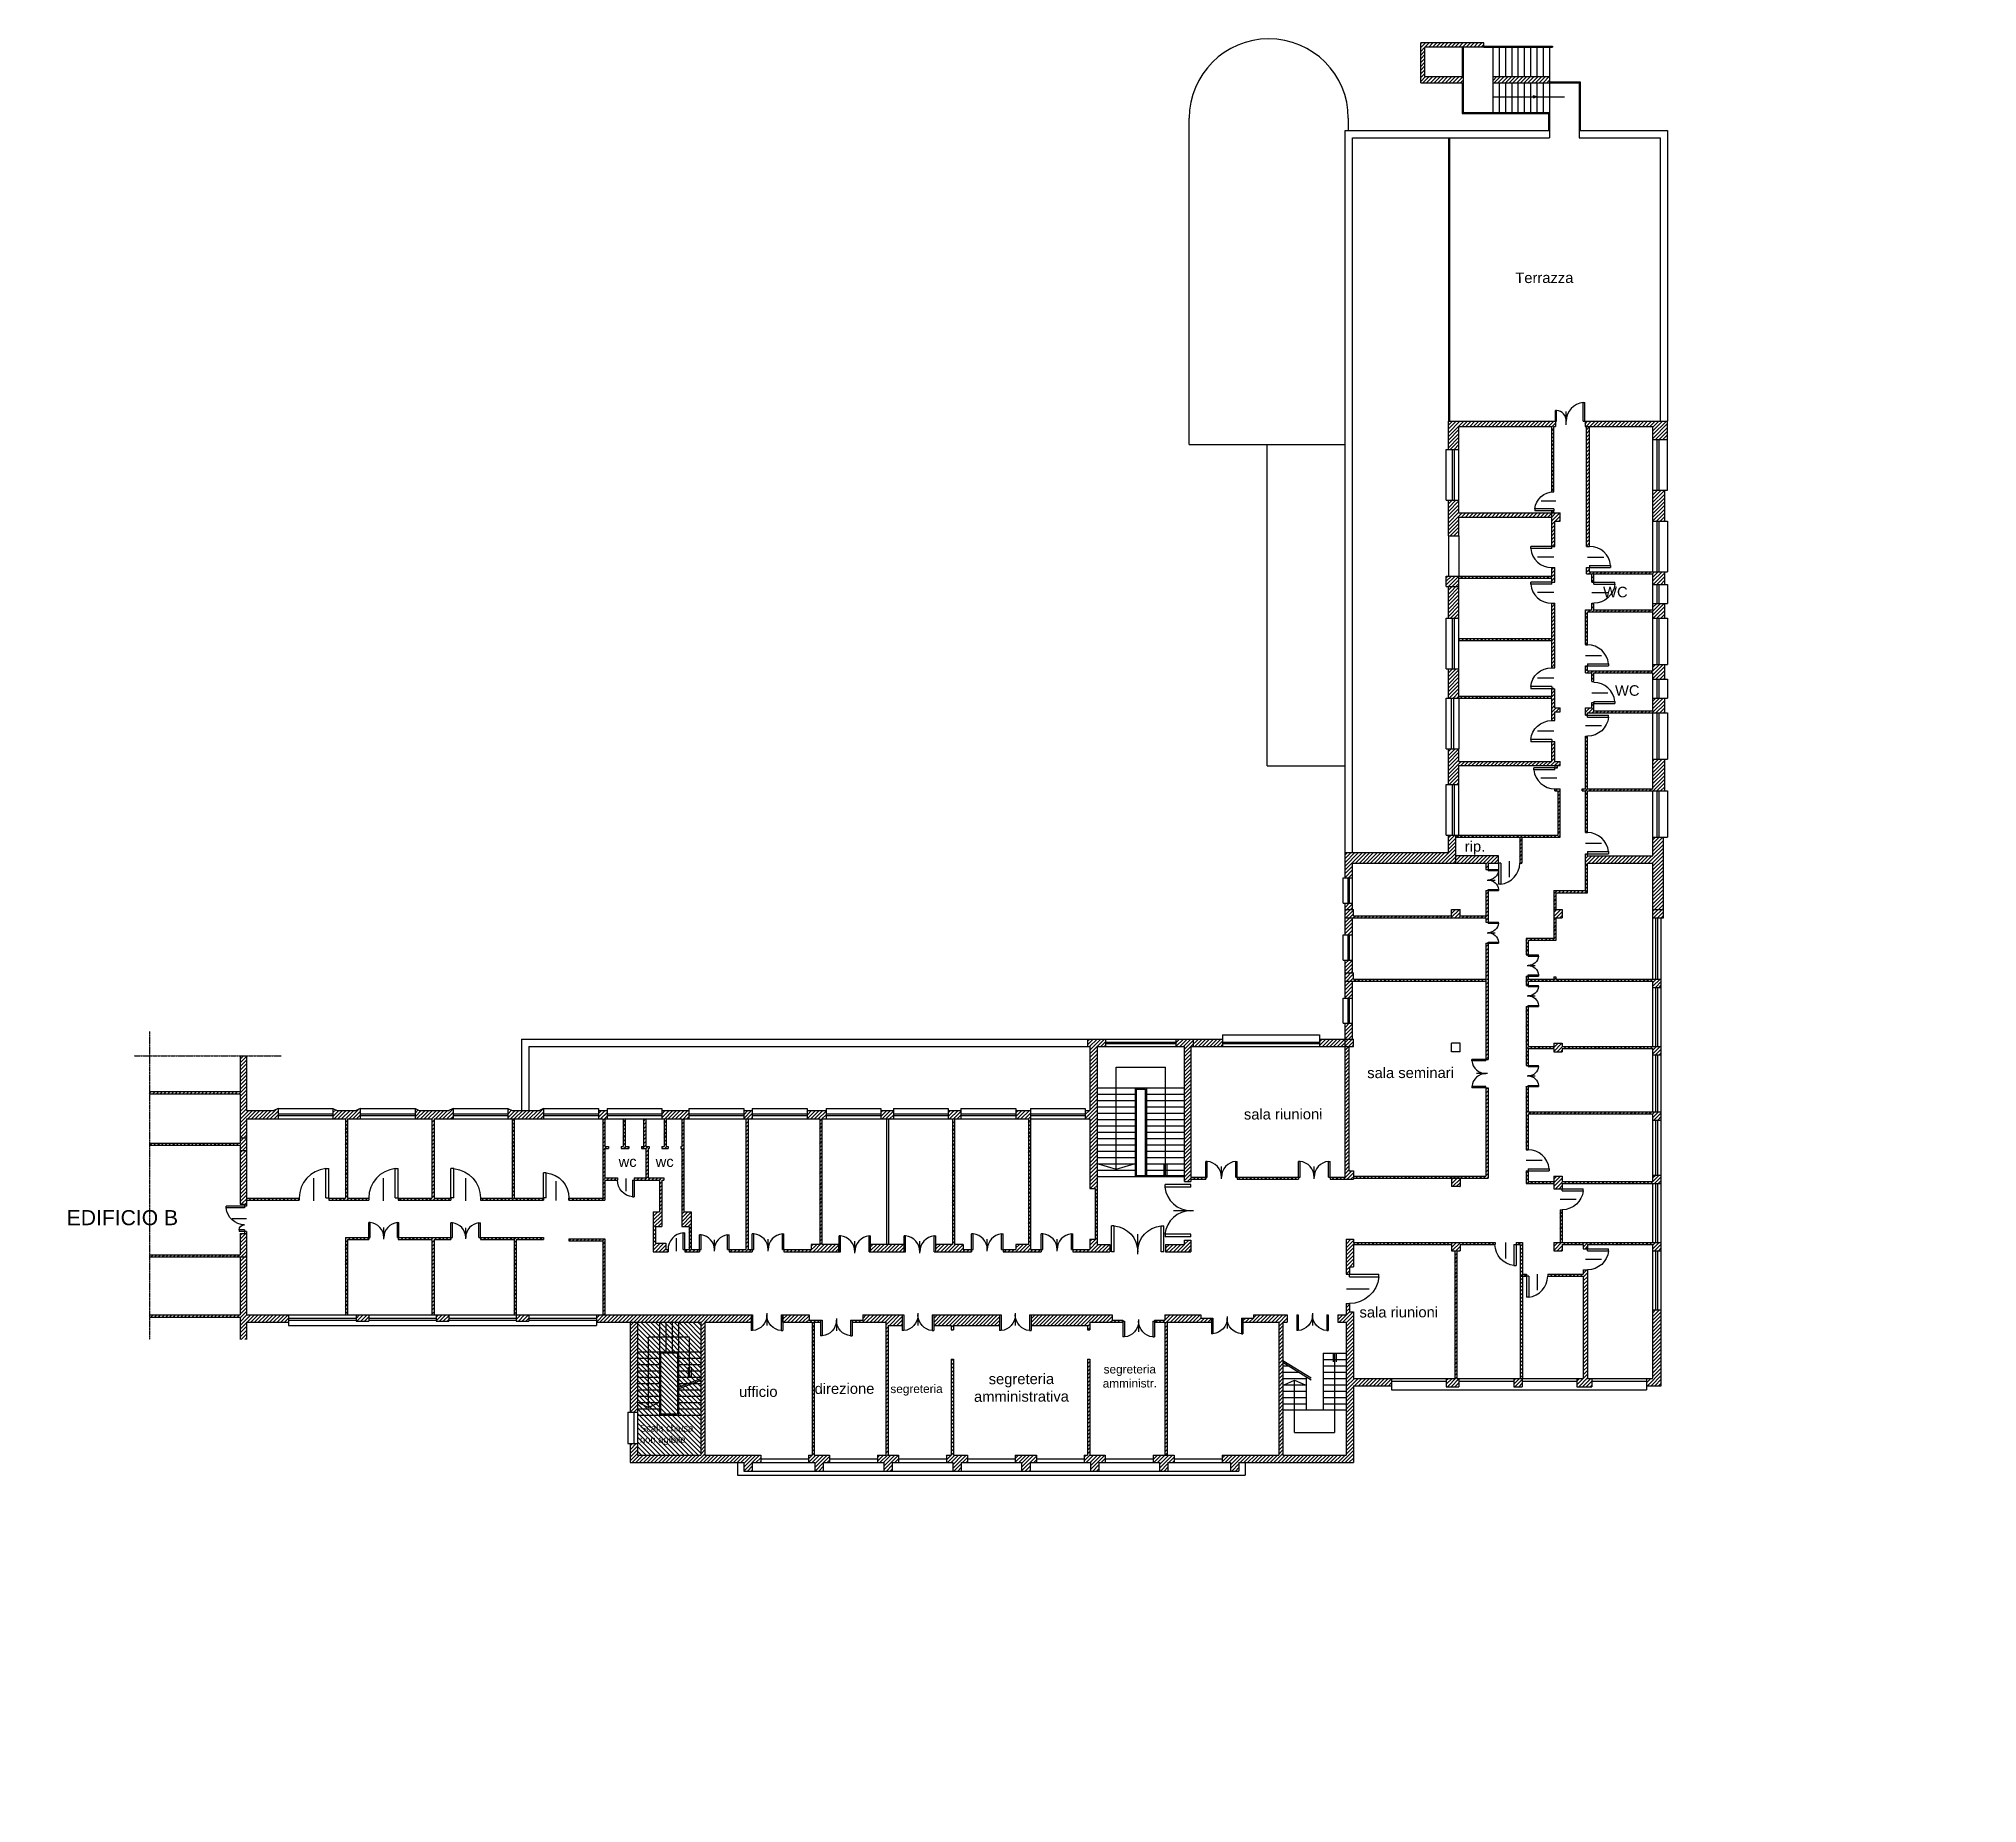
# Model space of a CAD drawing. Header units: millimetres. Extents: x 2142 to 94120, y 1494 to 85238.
import ezdxf

# ---------------------------------------------------------------- set-up
doc = ezdxf.new("R2010")
doc.units = ezdxf.units.MM
doc.linetypes.add('DASHDOT', pattern=[1, 0.5, -0.25, 0, -0.25])
doc.linetypes.add('NASCOSTA', pattern=[9.525, 6.35, -3.175])
for name, color, linetype in [('BASE', 7, 'Continuous'), ('INFISSI', 4, 'Continuous'), ('RETINI', 8, 'Continuous'), ('SCALE', 4, 'Continuous'), ('TESTO', 7, 'Continuous')]:
    doc.layers.add(name, color=color, linetype=linetype)
doc.styles.get("Standard").update_dxf_attribs({"font": 'Arial.ttf'})

msp = doc.modelspace()

# ---------------------------------------------------------------- texts
at = {"layer": 'TESTO'}
for s, height, p in [('Terrazza', 500, (72204, 73642)), ('WC', 500, (76369, 58726)), ('WC', 500, (76934, 54053)), ('rip.', 500, (69806, 46657)), ('sala seminari', 500, (65176, 35908)), ('sala riunioni', 500, (59325, 33944)), ('wc', 500, (29656, 31693)), ('wc', 500, (31415, 31693)), ('sala riunioni', 500, (64810, 24547)), ('ufficio', 500, (35372, 20775)), ('direzione', 500, (38957, 20919)), ('segreteria', 400, (42551, 20960))]:
    msp.add_text(s, height=height, rotation=0.15, dxfattribs=at).set_placement(p)
msp.add_text('EDIFICIO B', height=716.8, dxfattribs=at).set_placement((3468, 28929))
at = {"layer": 'TESTO', "attachment_point": 1, "rotation": 0.15}
for s, insert, char_height in [('\\pxqc;segreteria\\Pamministr.', (52750, 22289), 400), ('\\pxqc;segreteria\\Pamministrativa', (47606, 21881), 500)]:
    msp.add_mtext_dynamic_manual_height_columns(s, width=2322.69, gutter_width=2500, heights=[0], dxfattribs=dict(at, insert=insert, char_height=char_height))
at = {"layer": 'TESTO', "insert": (30664, 19451), "char_height": 320, "width": 2894.66, "attachment_point": 1, "rotation": 0.15}
msp.add_mtext('Scala chiusa non agibile', dxfattribs=at)

# ---------------------------------------------------------------- blocks, each defined once
blk = doc.blocks.new('porta_2')
at = {"layer": 'INFISSI'}
for p, q in [((-13386.4, 17315.2), (-13386.4, 17305.9)), ((-13386.4, 17305.9), (-13377.1, 17305.9)), ((-13377.1, 17315.2), (-13377.1, 17305.9)), ((-13377.1, 17305.9), (-13284.6, 17305.9)), ((-13377.1, 17305.9), (-13377.1, 17296.6)), ((-13377.1, 17296.6), (-13284.6, 17296.6)), ((-13284.6, 17296.6), (-13284.6, 17305.9)), ((-13386.4, 17242.2), (-13315, 17242.2)), ((-13386.4, 17178.5), (-13386.4, 17169.2)), ((-13386.4, 17178.5), (-13377.1, 17178.5)), ((-13377.1, 17187.8), (-13349.4, 17187.8)), ((-13377.1, 17187.8), (-13377.1, 17178.5)), ((-13377.1, 17178.5), (-13349.4, 17178.5)), ((-13377.1, 17178.5), (-13377.1, 17169.2)), ((-13349.4, 17187.8), (-13349.4, 17178.5))]:
    blk.add_line(p, q, dxfattribs=at)
for centre, radius, start, end in [((-13377.1, 17305.9), 93, 270, 354.26083), ((-13377.1, 17185), 27.9, 5.73917, 90)]:
    blk.add_arc(centre, radius, start, end, dxfattribs=at)
blk = doc.blocks.new('porta_1')
at = {"layer": 'INFISSI'}
for p, q in [((-12578.2, 17272.4), (-12578.2, 17364.9)), ((-12578.2, 17364.9), (-12568.9, 17364.9)), ((-12568.9, 17272.4), (-12568.9, 17364.9)), ((-12615.4, 17263.1), (-12615.4, 17334.5)), ((-12578.2, 17272.4), (-12568.9, 17272.4))]:
    blk.add_line(p, q, dxfattribs=at)
blk.add_arc((-12568.9, 17272.4), 93, 95.73917, 180, dxfattribs=at)
blk = doc.blocks.new('PORTA')
at = {"layer": 'INFISSI'}
for p, q in [((-5477.1, 11426.3), (-5477.1, 11376.6)), ((-5472.1, 11426.3), (-5477.1, 11426.3)), ((-5472.1, 11426.3), (-5472.1, 11376.6)), ((-5427.1, 11431.3), (-5427.1, 11392.9)), ((-5382.1, 11426.3), (-5382.1, 11376.6)), ((-5377.1, 11426.3), (-5382.1, 11426.3)), ((-5377.1, 11426.3), (-5377.1, 11376.6)), ((-5472.1, 11376.6), (-5477.1, 11376.6)), ((-5382.1, 11376.6), (-5377.1, 11376.6))]:
    blk.add_line(p, q, dxfattribs=at)
for centre, start, end in [((-5477.1, 11426.3), 275.7392, 360), ((-5377.1, 11426.3), 180, 264.2608)]:
    blk.add_arc(centre, 50, start, end, dxfattribs=at)
blk = doc.blocks.new('porta1')
at = {"layer": 'INFISSI'}
for p, q in [((567652, 157033), (567652, 157544)), ((567704, 157544), (567652, 157544)), ((567704, 157033), (567704, 157544)), ((568166, 156854), (568166, 157484)), ((568964, 157033), (568964, 157915)), ((568964, 157915), (569052, 157915)), ((569052, 157033), (569052, 157915)), ((567652, 157033), (567704, 157033)), ((568964, 157033), (569052, 157033))]:
    blk.add_line(p, q, dxfattribs=at)
for centre, radius, start, end in [((567652, 157033), 514, 0, 84.26083), ((569052, 157033), 886, 95.73917, 180)]:
    blk.add_arc(centre, radius, start, end, dxfattribs=at)

# ---------------------------------------------------------------- hatches: boundary and pattern name
at = {"layer": 'RETINI'}
h = msp.add_hatch(dxfattribs=at)
h.set_pattern_fill('ANSI31', color=256, scale=39.661, style=0)
h.set_pattern_definition([(45, (-497577.99, 138541.3), (-89.041485, 89.041485), [])])
h.paths.add_polyline_path([(32991, 34370), (31705, 34370), (31705, 33970), (31809, 33970), (31809, 32670), (31709, 32670), (31709, 32570), (32009, 32570), (32009, 32670), (31909, 32670), (31909, 33970), (32649, 33970), (32649, 32670), (32609, 32670), (32609, 32570), (32649, 32570), (32649, 28870), (32999, 28870), (32999, 27770), (32799, 27770), (32799, 27670), (33499, 27670), (33499, 27770), (33099, 27770), (33099, 29570), (32749, 29570), (32749, 33970), (32991, 33970)])
h.paths.add_polyline_path([(70715, 85040), (67715, 85040), (67715, 83140), (69730, 83140), (69730, 83440), (67915, 83440), (67915, 84840), (70715, 84840)])
h.paths.add_polyline_path([(73830, 83440), (71130, 83440), (71130, 83140), (73830, 83140)], flags=0)
h.paths.add_polyline_path([(70715, 85040), (67715, 85040), (67715, 83140), (69730, 83140), (69730, 83440), (67915, 83440), (67915, 84840), (70715, 84840)], flags=16)
h.paths.add_polyline_path([(73830, 83440), (71130, 83440), (71130, 83140), (73830, 83140)], flags=17)
h.paths.add_polyline_path([(70715, 85040), (67715, 85040), (67715, 83140), (69730, 83140), (69730, 83440), (67915, 83440), (67915, 84840), (70715, 84840)], flags=17)
h.paths.add_polyline_path([(73830, 83440), (71130, 83440), (71130, 83140), (73830, 83140)], flags=17)
h.paths.add_polyline_path([(79429, 67090), (75510, 67090), (75510, 66840), (78729, 66840), (78729, 66212), (79429, 66212)])
h.paths.add_polyline_path([(79279, 63812), (78729, 63812), (78729, 62340), (79279, 62340)])
h.paths.add_polyline_path([(75729, 66840), (75579, 66840), (75579, 61140), (75729, 61140, -0.000004), (75729, 61140)])
h.paths.add_polyline_path([(74110, 67090), (69029, 67090), (69029, 65740), (69529, 65740), (69529, 66840), (73929, 66840), (73929, 63740), (74029, 63740), (74029, 66840), (74110, 66840)])
h.paths.add_polyline_path([(79279, 59940), (75729, 59940), (75729, 60140), (75579, 60140), (75579, 59840), (75829, 59840), (75829, 59450), (75929, 59450), (75929, 59840), (78729, 59840), (78729, 59340), (79279, 59340)])
h.paths.add_polyline_path([(69529, 55340), (69029, 55340), (69029, 53940), (69529, 53940)])
h.paths.add_polyline_path([(74079, 58450), (73929, 58450), (73929, 55389), (74079, 55389)])
h.paths.add_polyline_path([(73929, 56773), (69529, 56773), (69529, 56673), (73929, 56673)])
h.paths.add_polyline_path([(74204, 50740), (74079, 50740), (74079, 50640), (74204, 50640)], flags=16)
h.paths.add_polyline_path([(74029, 62840), (73929, 62840), (73929, 62740), (74029, 62740)], flags=17)
h.paths.add_polyline_path([(79229, 47340), (78729, 47340), (78729, 46460), (75629, 46460), (75629, 46560), (75529, 46560), (75529, 44810), (74029, 44810), (74029, 43910), (74129, 43910), (74129, 44710), (75629, 44710), (75629, 46110), (78729, 46110), (78729, 43910), (79229, 43910)])
h.paths.add_polyline_path([(74429, 43910), (74029, 43910), (74029, 43510), (74429, 43510)])
h.paths.add_polyline_path([(74129, 43510), (74029, 43510), (74029, 42536), (72721, 42536), (72711, 42526), (72711, 41754), (72811, 41754), (72811, 42426), (72821, 42436), (74129, 42436)])
h.paths.add_polyline_path([(72811, 40754), (72711, 40754), (72711, 40610), (72811, 40610)])
h.paths.add_polyline_path([(74329, 49640), (74079, 49640), (74079, 49540), (74229, 49540), (74229, 47440), (69379, 47440), (69379, 47340), (74329, 47340)])
h.paths.add_polyline_path([(72511, 47340), (72411, 47340), (72411, 46110), (72511, 46110)])
h.paths.add_polyline_path([(71411, 46460), (69379, 46460), (69379, 46110), (70811, 46110), (70811, 45810), (70911, 45810), (70911, 46110), (71411, 46110)])
h.paths.add_polyline_path([(72539, 26510), (72439, 26510), (72439, 21660), (72529, 21660), (72539, 21660)])
h.paths.add_polyline_path([(69429, 27010), (69329, 27010), (69329, 25610), (69429, 25610)])
h.paths.add_polyline_path([(69579, 31160), (69179, 31160), (69179, 30760), (69579, 30760)])
h.paths.add_polyline_path([(70911, 33310), (70811, 33310), (70811, 31260), (64529, 31260), (64529, 31160), (70911, 31160)])
h.paths.add_polyline_path([(45599, 30020), (45499, 30020), (45499, 28520), (45599, 28520)])
h.paths.add_polyline_path([(39299, 30020), (39199, 30020), (39199, 28520), (39299, 28520)])
h.paths.add_polyline_path([(11999, 30119), (11699, 30119), (11699, 29925), (11999, 29925)])
h.paths.add_polyline_path([(11999, 28535), (11699, 28535), (11699, 28344), (11999, 28344)])
h.paths.add_polyline_path([(25399, 24670), (24799, 24670), (24799, 24370), (25399, 24370)])
h.paths.add_polyline_path([(26099, 28344), (24699, 28344), (23099, 28344), (23099, 28244), (24699, 28244), (24699, 24670), (24799, 24670), (24799, 28244), (26099, 28244)])
h.paths.add_polyline_path([(28999, 28288), (27299, 28288), (27299, 28188), (28899, 28188), (28899, 24670), (28999, 24670)])
h.paths.add_polyline_path([(21699, 28344), (19199, 28344), (19199, 28244), (20799, 28244), (20799, 24670), (20899, 24670), (20899, 28244), (21699, 28244)])
h.paths.add_polyline_path([(21599, 24670), (20999, 24670), (20999, 24370), (21599, 24370)])
h.paths.add_polyline_path([(17799, 24670), (17199, 24670), (17199, 24370), (17799, 24370)])
h.paths.add_polyline_path([(35939, 24670), (28599, 24670), (28599, 24320), (33549, 24320), (33549, 18010), (30549, 18010), (30549, 18560), (30199, 18560), (30199, 17660), (35598, 17660), (35598, 17260), (35998, 17260), (35998, 17660), (36398, 17660), (36398, 18010), (36139, 18010), (33749, 18010), (33749, 24320), (35939, 24320)])
h.paths.add_polyline_path([(30549, 24320), (30199, 24320), (30199, 20060), (30549, 20060)], flags=16)
h.paths.add_polyline_path([(52748, 18010), (52010, 18010), (52010, 22570), (51910, 22570), (51910, 18010), (51748, 18010), (51748, 17660), (52048, 17660), (52048, 17260), (52448, 17260), (52448, 17660), (52748, 17660)])
h.paths.add_polyline_path([(46208, 18010), (45539, 18010), (45539, 22570), (45439, 22570), (45439, 18010), (45208, 18010), (45208, 17660), (45508, 17660), (45508, 17260), (45908, 17260), (45908, 17660), (46208, 17660)])
h.paths.add_polyline_path([(49478, 18010), (48478, 18010), (48478, 17660), (48778, 17660), (48778, 17260), (49178, 17260), (49178, 17660), (49478, 17660)])
h.paths.add_polyline_path([(56018, 18010), (55018, 18010), (55018, 17660), (55318, 17660), (55318, 17260), (55718, 17260), (55718, 17660), (56018, 17660)])
h.paths.add_polyline_path([(39668, 18010), (38939, 18010), (38939, 24320), (39239, 24320), (39239, 24420), (38692, 24420), (38692, 24670), (37439, 24670), (37439, 24320), (38839, 24320), (38839, 18010), (38668, 18010), (38668, 17660), (38968, 17660), (38968, 17260), (39368, 17260), (39368, 17660), (39668, 17660)])
h.paths.add_polyline_path([(79129, 24910), (78729, 24910), (78729, 21660), (78429, 21660), (78429, 21310), (79129, 21310)])
h.paths.add_polyline_path([(75629, 26810), (75429, 26810), (75429, 26610), (73739, 26610), (73739, 26510), (75429, 26510), (75429, 21660), (75129, 21660), (75129, 21260), (75829, 21260), (75829, 21660), (75629, 21660)])
h.paths.add_polyline_path([(72539, 28110), (72239, 28110), (72239, 28010), (72439, 28010), (72439, 26510), (72739, 26510), (72739, 26610), (72539, 26610)])
h.paths.add_polyline_path([(72529, 21660), (72129, 21660), (72129, 21260), (72529, 21260)])
h.paths.add_polyline_path([(69579, 28010), (71239, 28010), (71239, 28110), (64529, 28110), (64529, 28260), (64179, 28260), (64179, 26610), (64329, 26610), (64329, 26960), (64529, 26960), (64529, 28010), (69179, 28010), (69179, 27710), (69329, 27710), (69329, 27010), (69429, 27010), (69429, 27710), (69579, 27710)])
h.paths.add_polyline_path([(69529, 21660), (69429, 21660), (69429, 25610), (69329, 25610), (69329, 21660), (68929, 21660), (68929, 21260), (69529, 21260)])
h.paths.add_polyline_path([(66329, 21660), (64529, 21660), (64529, 24810), (64329, 24810), (64329, 25210), (64179, 25210), (64179, 24670), (63779, 24670), (63779, 24320), (64179, 24320), (64179, 18010), (61179, 18010), (61179, 24320), (61379, 24320), (61379, 24670), (59779, 24670), (59779, 24520), (59279, 24520), (59279, 24320), (60979, 24320), (60979, 18010), (58288, 18010), (58288, 17660), (58688, 17660), (58688, 17260), (59088, 17260), (59088, 17660), (64529, 17660), (64529, 21310), (66329, 21310)])
h.paths.add_polyline_path([(57779, 24520), (57279, 24520), (57279, 24670), (55579, 24670), (55579, 24420), (55079, 24420), (55079, 24320), (55579, 24320), (55579, 18010), (55679, 18010), (55679, 24320), (57779, 24320)])
h.paths.add_polyline_path([(79129, 37410), (74429, 37410), (74429, 37560), (74029, 37560), (74029, 37410), (72811, 37410), (72811, 39310), (72711, 39310), (72711, 36510), (72811, 36510), (72811, 37310), (74029, 37310), (74029, 37160), (74429, 37160), (74429, 37310), (78729, 37310), (78729, 37010), (79129, 37010)])
h.paths.add_polyline_path([(79129, 34310), (72811, 34310), (72811, 35510), (72711, 35510), (72711, 32510), (72811, 32510), (72811, 34210), (78729, 34210), (78729, 33910), (79129, 33910)])
h.paths.add_polyline_path([(79129, 31310), (78729, 31310), (78729, 31010), (74429, 31010), (74429, 31260), (74029, 31260), (74029, 31010), (72811, 31010), (72811, 31510), (72711, 31510), (72711, 30910), (74029, 30910), (74029, 30660), (74429, 30660), (74429, 30910), (79129, 30910)])
h.paths.add_polyline_path([(79129, 28110), (74429, 28110), (74429, 29660), (74329, 29660), (74329, 28110), (74029, 28110), (74029, 27710), (74429, 27710), (74429, 28010), (75429, 28010), (75429, 27810), (75629, 27810), (75629, 28010), (78729, 28010), (78729, 27710), (79129, 27710)])
h.paths.add_polyline_path([(79129, 40610), (74129, 40610), (74129, 40710), (74029, 40710), (74029, 40610), (72711, 40610), (72711, 40310), (72811, 40310), (72811, 40510), (78729, 40510), (78729, 40210), (79129, 40210)])
h.paths.add_polyline_path([(79229, 43910), (78729, 43910), (78729, 43510), (79229, 43510)])
h.paths.add_polyline_path([(79279, 51040), (78729, 51040), (78729, 49640), (75629, 49640), (75629, 52140), (75529, 52140), (75529, 49640), (75379, 49640), (75379, 49540), (75529, 49540), (75529, 47560), (75629, 47560), (75629, 49540), (79279, 49540)])
h.paths.add_polyline_path([(79279, 53940), (78729, 53940), (78729, 53340), (75929, 53340), (75929, 53740), (75829, 53740), (75829, 53490), (75529, 53490), (75529, 53140), (75629, 53140), (75629, 53240), (79279, 53240)])
h.paths.add_polyline_path([(74329, 62740), (69529, 62740), (69529, 63340), (69029, 63340), (69029, 61640), (69529, 61640), (69529, 62540), (73929, 62540), (73929, 61140), (74079, 61140), (74079, 62340), (74329, 62340)])
h.paths.add_polyline_path([(42699, 34370), (42099, 34370), (42099, 33970), (42699, 33970)])
h.paths.add_polyline_path([(45899, 34370), (45299, 34370), (45299, 33970), (45499, 33970), (45499, 30020), (45599, 30020), (45599, 33970), (45899, 33970)])
h.paths.add_polyline_path([(45999, 28020), (45599, 28020), (45599, 28520), (45499, 28520), (45499, 28020), (44699, 28020), (44699, 27670), (46399, 27670), (46399, 27770), (45999, 27770)])
h.paths.add_polyline_path([(49199, 34370), (48499, 34370), (48499, 33970), (49099, 33970), (49099, 28020), (48499, 28020), (48499, 27770), (47899, 27770), (47899, 27670), (49711, 27670), (49711, 27770), (49199, 27770)])
h.paths.add_polyline_path([(52361, 37410), (52761, 37410), (52761, 37760), (51911, 37760), (51911, 37410), (52011, 37410), (52011, 34370), (51799, 34370), (51799, 33970), (52011, 33970), (52011, 30670), (52261, 30670), (52261, 28270), (52011, 28270), (52011, 27770), (51211, 27770), (51211, 27670), (52961, 27670), (52961, 28020), (52361, 28020)])
h.paths.add_polyline_path([(56911, 37760), (56111, 37760), (56111, 37410), (56511, 37410), (56511, 31010), (56811, 31010), (56811, 31110), (57511, 31110), (57511, 31210), (56811, 31210), (56811, 37410), (56911, 37410)])
h.paths.add_polyline_path([(58311, 37760), (56961, 37760), (56911, 37760), (56911, 37410), (58311, 37410)])
h.paths.add_polyline_path([(61911, 31210), (59011, 31210), (59011, 31110), (61911, 31110)])
h.paths.add_polyline_path([(56811, 28220), (56511, 28220), (56511, 28020), (55611, 28020), (55611, 27670), (56811, 27670)])
h.paths.add_polyline_path([(64129, 37760), (62911, 37760), (62911, 37410), (64129, 37410)])
h.paths.add_polyline_path([(64529, 37760), (64129, 37760), (64129, 37410), (64529, 37410)], flags=17)
h.paths.add_polyline_path([(64479, 38510), (64129, 38510), (64129, 37760), (64479, 37760)], flags=17)
h.paths.add_polyline_path([(64479, 40510), (64129, 40510), (64129, 39710), (64479, 39710)], flags=17)
h.paths.add_polyline_path([(64479, 41510), (64129, 41510), (64129, 40910), (64479, 40910)], flags=17)
h.paths.add_polyline_path([(64479, 43510), (64129, 43510), (64129, 42710), (64479, 42710)])
h.paths.add_polyline_path([(64529, 43910), (64129, 43910), (64129, 43510), (70811, 43510), (70811, 43310), (70911, 43310), (70911, 44810), (70811, 44810), (70811, 43610), (69579, 43610), (69579, 43910), (69179, 43910), (69179, 43610), (64529, 43610)])
h.paths.add_polyline_path([(64479, 44210), (64129, 44210), (64129, 43910), (64479, 43910)], flags=17)
h.paths.add_polyline_path([(69529, 59740), (68929, 59740), (68929, 59240), (69529, 59240)])
h.paths.add_polyline_path([(69529, 59240), (69029, 59240), (69029, 57740), (69529, 57740)])
h.paths.add_polyline_path([(74079, 60140), (73929, 60140), (73929, 59740), (69529, 59740), (69529, 59640), (73929, 59640), (73929, 59450), (74079, 59450)])
h.paths.add_polyline_path([(21799, 34470), (21599, 34370), (20199, 34370), (19999, 34470), (19999, 33970), (20799, 33970), (20799, 30219), (19199, 30219), (19199, 30119), (21699, 30119), (21699, 30219), (20899, 30219), (20899, 33970), (21799, 33970)])
h.paths.add_polyline_path([(26099, 34470), (25899, 34370), (24599, 34370), (24399, 34470), (24399, 33970), (26099, 33970)])
h.paths.add_polyline_path([(24699, 33970), (24599, 33970), (24599, 30219), (23099, 30219), (23099, 30119), (26099, 30119), (26099, 30219), (24699, 30219)])
h.paths.add_polyline_path([(29105, 34370), (28699, 34370), (28699, 33970), (28899, 33970), (28899, 30219), (27299, 30219), (27299, 30119), (28999, 30119), (28999, 31070), (29599, 31070), (29599, 31170), (28999, 31170), (28999, 32570), (29169, 32570), (29169, 32670), (28999, 32670), (28999, 33970), (29105, 33970)])
h.paths.add_polyline_path([(31799, 31170), (31051, 31170), (31051, 32570), (31109, 32570), (31109, 32670), (30939, 32670), (30939, 33970), (30839, 33970), (30839, 32670), (30739, 32670), (30739, 32570), (30951, 32570), (30951, 31170), (30399, 31170), (30399, 31070), (31599, 31070), (31599, 29570), (31299, 29570), (31299, 27670), (31999, 27670), (31999, 27770), (31899, 27770), (31899, 28070), (31399, 28070), (31399, 28870), (31699, 28870), (31699, 31070), (31799, 31070)])
h.paths.add_polyline_path([(30139, 32670), (29969, 32670), (29969, 33970), (29869, 33970), (29869, 32670), (29769, 32670), (29769, 32570), (30139, 32570)])
h.paths.add_polyline_path([(35999, 34370), (35591, 34370), (35591, 33970), (35699, 33970), (35999, 33970)])
h.paths.add_polyline_path([(39499, 34370), (38599, 34370), (38599, 33970), (39199, 33970), (39199, 30020), (39299, 30020), (39299, 33970), (39499, 33970)])
h.paths.add_polyline_path([(11999, 34370), (11999, 36967), (11699, 36967), (11699, 35270), (7399, 35270), (7399, 35170), (11699, 35170), (11699, 33070), (11999, 33070), (11999, 33970), (13499, 33970), (13499, 34470), (13299, 34370)])
h.paths.add_polyline_path([(16299, 34370), (16099, 34470), (16099, 33970), (16699, 33970), (16699, 30219), (15899, 30219), (15899, 30119), (17799, 30119), (17799, 30219), (16799, 30219), (16799, 33970), (17399, 33970), (17399, 34470), (17199, 34370)])
h.paths.add_polyline_path([(14499, 30119), (14499, 30219), (11999, 30219), (11999, 30119)])
h.paths.add_polyline_path([(11699, 30219), (11699, 30119), (11999, 30119), (11999, 30219)])
h.paths.add_polyline_path([(11999, 32470), (11699, 32470), (11699, 30219), (11999, 30219)])
h.paths.add_polyline_path([(11999, 33070), (11699, 33070), (11699, 32820), (7399, 32820), (7399, 32720), (11699, 32720), (11699, 32470), (11999, 32470)])
h.paths.add_polyline_path([(20632, 28506), (21401, 28506), (21401, 29349), (20632, 29349)], flags=9)
h.paths.add_polyline_path([(29243, 26403), (30012, 26403), (30012, 27246), (29243, 27246)], flags=9)
h.paths.add_polyline_path([(48588, 26716), (49357, 26716), (49357, 27559), (48588, 27559)], flags=9)
h.paths.add_polyline_path([(73406, 28198), (74175, 28198), (74175, 29040), (73406, 29040)], flags=9)
h.paths.add_polyline_path([(71060, 40745), (71829, 40745), (71829, 41588), (71060, 41588)], flags=9)
h.paths.add_polyline_path([(74199, 55773), (74968, 55773), (74968, 56615), (74199, 56615)], flags=9)
h.paths.add_polyline_path([(7148, 61398), (7904, 61398), (7904, 62242), (7148, 62242)], flags=9)
h.paths.add_polyline_path([(8384, 61699), (8984, 61699), (8984, 62357), (8384, 62357)], flags=9)
h.paths.add_polyline_path([(10024, 63303), (15073, 63303), (15073, 64040), (10024, 64040)], flags=9)
h.paths.add_polyline_path([(81840, 3729), (86774, 3729), (86774, 4387), (81840, 4387)], flags=9)
h.paths.add_polyline_path([(81756, 2012), (89947, 2012), (89947, 2546), (81756, 2546)], flags=9)
h.paths.add_polyline_path([(76959, 2097), (79562, 2097), (79562, 2626), (76959, 2626)], flags=9)
h.paths.add_polyline_path([(72801, 10852), (91103, 10852), (91103, 11683), (72801, 11683)], flags=9)
h.paths.add_polyline_path([(74540, 11909), (90331, 11909), (90331, 12721), (74540, 12721)], flags=9)
h.paths.add_polyline_path([(72606, 13776), (91724, 13776), (91724, 15702), (72606, 15702)], flags=9)
h.paths.add_polyline_path([(66008, 11466), (68346, 11466), (68346, 12138), (66008, 12138)], flags=9)
h.paths.add_polyline_path([(70910, 2188), (75402, 2188), (75402, 2835), (70910, 2835)], flags=9)
h.paths.add_polyline_path([(76875, 3855), (79226, 3855), (79226, 4384), (76875, 4384)], flags=9)
h.paths.add_polyline_path([(72136, 3171), (74925, 3171), (74925, 3707), (72136, 3707)], flags=9)
h.paths.add_polyline_path([(65980, 4030), (75407, 4030), (75407, 4566), (65980, 4566)], flags=9)
h.paths.add_polyline_path([(66408, 2170), (70773, 2170), (70773, 2813), (66408, 2813)], flags=9)
h.paths.add_polyline_path([(66423, 3072), (72004, 3072), (72004, 3737), (66423, 3737)], flags=9)
h.paths.add_polyline_path([(66431, 1494), (72658, 1494), (72658, 2174), (66431, 2174)], flags=9)
h.paths.add_polyline_path([(66565, 5351), (69055, 5351), (69055, 5900), (66565, 5900)], flags=9)
h.paths.add_polyline_path([(81664, 5329), (88139, 5329), (88139, 5972), (81664, 5972)], flags=9)
h.paths.add_polyline_path([(90844, 1700), (94120, 1700), (94120, 2372), (90844, 2372)], flags=9)
h.paths.add_polyline_path([(91729, 2486), (93235, 2486), (93235, 3011), (91729, 3011)], flags=9)
h.paths.add_polyline_path([(10022, 72557), (19234, 72557), (19234, 73294), (10022, 73294)], flags=9)
h.paths.add_polyline_path([(10023, 74424), (18711, 74424), (18711, 75339), (10023, 75339)], flags=9)
h.paths.add_polyline_path([(3546, 68643), (5629, 68643), (5629, 69067), (3546, 69067)], flags=9)
h.paths.add_polyline_path([(4104, 69070), (4887, 69070), (4887, 69477), (4104, 69477)], flags=9)
h.paths.add_polyline_path([(10027, 67198), (15983, 67198), (15983, 67936), (10027, 67936)], flags=9)
h.paths.add_polyline_path([(9998, 65020), (19123, 65020), (19123, 65934), (9998, 65934)], flags=9)
h.paths.add_polyline_path([(4378, 64077), (4750, 64077), (4750, 64484), (4378, 64484)], flags=9)
h.paths.add_polyline_path([(10173, 69542), (18546, 69542), (18546, 70280), (10173, 70280)], flags=9)
h.paths.add_polyline_path([(3306, 64559), (5826, 64559), (5826, 64983), (3306, 64983)], flags=9)
h.paths.add_polyline_path([(3013, 63191), (6090, 63191), (6090, 63613), (3013, 63613)], flags=9)
h.paths.add_polyline_path([(2959, 63657), (6073, 63657), (6073, 64072), (2959, 64072)], flags=9)
h.paths.add_polyline_path([(3601, 64999), (5531, 64999), (5531, 65407), (3601, 65407)], flags=9)
h.paths.add_polyline_path([(10103, 59296), (19004, 59296), (19004, 60216), (10103, 60216)], flags=9)
h.paths.add_polyline_path([(10147, 57379), (18286, 57379), (18286, 58299), (10147, 58299)], flags=9)
h.paths.add_polyline_path([(3551, 57676), (5431, 57676), (5431, 58092), (3551, 58092)], flags=9)
h.paths.add_polyline_path([(3497, 58362), (5486, 58362), (5486, 58786), (3497, 58786)], flags=9)
h.paths.add_polyline_path([(9971, 61136), (15444, 61136), (15444, 62042), (9971, 62042)], flags=9)
h.paths.add_polyline_path([(7631, 76263), (14200, 76263), (14200, 77700), (7631, 77700)], flags=9)
h.paths.add_polyline_path([(4879, 54500), (20229, 54500), (20229, 51874), (4879, 51874)], flags=9)
h.paths.add_polyline_path([(72859, 8309), (88115, 8309), (88115, 9339), (72859, 9339)], flags=9)
h.paths.add_polyline_path([(71878, 7115), (90035, 7115), (90035, 8204), (71878, 8204)], flags=9)
h.paths.add_polyline_path([(2165, 4197), (9808, 4466), (9785, 5104), (2142, 4835)], flags=9)
h.paths.add_polyline_path([(12797, 4271), (15911, 4271), (15911, 2950), (12797, 2950)], flags=9)
h.paths.add_polyline_path([(30584, 19531), (33412, 19538), (33415, 18405), (30587, 18398)], flags=25)
h.paths.add_polyline_path([(75676, 58058), (78504, 58065), (78507, 56932), (75679, 56925)], flags=24)
h.paths.add_polyline_path([(70940, 57124), (73305, 57130), (73303, 57929), (70938, 57923)], flags=9)
h.paths.add_polyline_path([(70940, 64561), (73305, 64567), (73303, 65366), (70938, 65360)], flags=25)
h.paths.add_polyline_path([(76240, 53914), (77659, 53918), (77657, 54695), (76238, 54692)], flags=9)
h.paths.add_polyline_path([(76237, 47971), (78602, 47977), (78600, 48777), (76234, 48770)], flags=25)
h.paths.add_polyline_path([(76237, 51161), (78602, 51167), (78600, 51966), (76234, 51960)], flags=25)
h.paths.add_polyline_path([(70940, 48437), (73305, 48443), (73303, 49242), (70938, 49236)], flags=25)
h.paths.add_polyline_path([(70940, 53178), (73305, 53185), (73303, 53984), (70938, 53978)], flags=25)
h.paths.add_polyline_path([(75906, 38593), (78271, 38599), (78269, 39398), (75903, 39392)], flags=9)
h.paths.add_polyline_path([(75906, 42544), (78271, 42550), (78269, 43350), (75903, 43343)], flags=9)
h.paths.add_polyline_path([(65220, 35764), (70057, 35776), (70055, 36576), (65218, 36563)], flags=9)
h.paths.add_polyline_path([(65918, 41507), (68284, 41513), (68282, 42312), (65916, 42306)], flags=9)
h.paths.add_polyline_path([(65918, 44520), (68284, 44526), (68282, 45325), (65916, 45319)], flags=9)
h.paths.add_polyline_path([(75906, 29110), (78271, 29116), (78269, 29915), (75903, 29909)], flags=9)
h.paths.add_polyline_path([(75906, 31826), (78271, 31832), (78269, 32632), (75903, 32625)], flags=9)
h.paths.add_polyline_path([(75906, 35777), (78271, 35784), (78269, 36583), (75903, 36577)], flags=9)
h.paths.add_polyline_path([(75906, 25257), (78271, 25263), (78269, 26063), (75903, 26056)], flags=9)
h.paths.add_polyline_path([(62448, 22714), (62448, 23752), (61677, 23752), (61677, 22714)], flags=25)
h.paths.add_polyline_path([(49329, 30453), (51669, 30459), (51667, 31263), (49327, 31257)], flags=9)
h.paths.add_polyline_path([(36737, 30453), (39077, 30459), (39075, 31263), (36735, 31257)], flags=9)
h.paths.add_polyline_path([(33877, 29165), (34994, 29168), (34993, 29756), (33876, 29753)], flags=9)
h.paths.add_polyline_path([(41740, 30453), (44080, 30459), (44077, 31263), (41737, 31257)], flags=9)
h.paths.add_polyline_path([(46167, 30453), (48507, 30459), (48505, 31263), (46165, 31257)], flags=9)
h.paths.add_polyline_path([(21766, 31966), (24106, 31972), (24104, 32776), (21764, 32770)], flags=9)
h.paths.add_polyline_path([(26216, 31966), (28556, 31972), (28554, 32776), (26214, 32770)], flags=9)
h.paths.add_polyline_path([(29792, 31586), (30909, 31589), (30907, 32177), (29790, 32174)], flags=9)
h.paths.add_polyline_path([(17812, 31879), (20152, 31885), (20150, 32690), (17810, 32684)], flags=9)
h.paths.add_polyline_path([(14176, 31966), (16516, 31972), (16514, 32776), (14174, 32770)], flags=9)
h.paths.add_polyline_path([(52109, 20623), (55508, 20632), (55506, 21432), (52107, 21423)], flags=9)
h.paths.add_polyline_path([(47453, 20509), (50852, 20518), (50850, 21317), (47451, 21308)], flags=9)
h.paths.add_polyline_path([(56714, 20509), (60113, 20518), (60111, 21317), (56712, 21308)], flags=9)
h.paths.add_polyline_path([(35239, 20630), (37578, 20636), (37576, 21441), (35236, 21435)], flags=9)
h.paths.add_polyline_path([(42828, 20630), (45168, 20636), (45166, 21441), (42826, 21435)], flags=9)
h.paths.add_polyline_path([(39666, 20630), (42006, 20636), (42004, 21441), (39664, 21435)], flags=9)
h.paths.add_polyline_path([(21766, 26039), (24106, 26045), (24104, 26849), (21764, 26843)], flags=9)
h.paths.add_polyline_path([(17470, 26067), (19810, 26073), (19808, 26877), (17468, 26871)], flags=9)
h.paths.add_polyline_path([(14176, 26039), (16516, 26045), (16514, 26849), (14174, 26843)], flags=9)
h.paths.add_polyline_path([(26216, 26039), (28556, 26045), (28554, 26849), (26214, 26843)], flags=9)
h.paths.add_polyline_path([(59192, 33800), (63656, 33812), (63654, 34611), (59190, 34599)], flags=9)
h.paths.add_polyline_path([(16699, 28344), (16699, 24670), (16799, 24670), (16799, 28244), (17799, 28244), (17799, 28344)])
h.paths.add_polyline_path([(11999, 27420), (11999, 28344), (11699, 28344), (11699, 27520), (7399, 27520), (7399, 27420)])
h.paths.add_polyline_path([(35699, 33970), (35699, 27770), (34898, 27770), (34898, 27670), (35999, 27670), (35999, 27770), (35799, 27770), (35799, 33970)])
h.paths.add_polyline_path([(64311, 31510), (64311, 37410), (64111, 37410), (64111, 31210), (63411, 31210), (63411, 31110), (64529, 31110), (64529, 31510)])
h.paths.add_polyline_path([(70811, 36797), (70911, 36797), (70911, 42310), (70811, 42310), (70811, 40610), (64529, 40610), (64529, 40910), (64129, 40910), (64129, 40510), (70811, 40510)])
h.paths.add_polyline_path([(70911, 35447), (70811, 35447), (70811, 33310), (70911, 33310)])
h.paths.add_polyline_path([(49229, 24670), (49229, 24170), (51910, 24170), (51910, 23970), (52010, 23970), (52010, 24320), (53579, 24320), (53579, 24420), (53079, 24420), (53079, 24670)])
h.paths.add_polyline_path([(44609, 24670), (44609, 24170), (45439, 24170), (45439, 23970), (45539, 23970), (45539, 24170), (47729, 24170), (47729, 24670)])
h.paths.add_polyline_path([(43109, 24170), (43109, 24670), (41239, 24670), (41239, 24420), (40739, 24420), (40739, 24320), (42339, 24320), (42339, 18010), (41938, 18010), (41938, 17660), (42238, 17660), (42238, 17260), (42638, 17260), (42638, 17660), (42938, 17660), (42938, 18010), (42439, 18010), (42439, 24170)])
h.paths.add_polyline_path([(69379, 46110), (69379, 47440), (69029, 47440), (69029, 46610), (64129, 46610), (64129, 45410), (64479, 45410), (64479, 46110)])
h.paths.add_polyline_path([(74079, 51878), (73929, 51878), (73929, 50940), (69529, 50940), (69529, 51540), (69029, 51540), (69029, 49840), (69529, 49840), (69529, 50740), (74329, 50740), (74329, 50940), (74079, 50940)])
edge = h.paths.add_edge_path()
edge.add_line((73929, 52878), (73929, 53840))
edge.add_line((73929, 53840), (73929, 53940))
edge.add_line((73929, 53940), (72943, 53940))
edge.add_line((72943, 53940), (72943, 52694))
edge.add_line((72943, 52694), (73351, 52694))
edge.add_arc((73929, 51878), 1000, 90, 125.30427, ccw=False)
edge = h.paths.add_edge_path(flags=17)
edge.add_line((73929, 52878), (73929, 53940))
edge.add_line((73929, 53940), (72943, 53940))
edge.add_line((72943, 53940), (72943, 52694))
edge.add_line((72943, 52694), (73351, 52694))
edge.add_arc((73929, 51878), 1000, 90, 125.30427, ccw=False)
h.paths.add_polyline_path([(69529, 54040), (73929, 54040), (73929, 54439), (74079, 54439), (74079, 53490), (74329, 53490), (74329, 53290), (74079, 53290), (74079, 52878), (73929, 52878), (73929, 53940), (69529, 53940)])
h.paths.add_polyline_path([(11699, 23507), (11999, 23507), (11999, 24320), (13999, 24320), (13999, 24670), (11999, 24670), (11999, 27420), (11699, 27420), (11699, 24670), (7399, 24670), (7399, 24570), (11699, 24570)])
h.paths.add_polyline_path([(75529, 56472), (75629, 56472), (75629, 58040), (78729, 58040), (78729, 57740), (79279, 57740), (79279, 58440), (78729, 58440), (78729, 58140), (75929, 58140), (75929, 58450), (75829, 58450), (75829, 58140), (75529, 58140)])
h.paths.add_polyline_path([(75629, 55472), (75529, 55472), (75529, 55140), (75829, 55140), (75829, 54740), (75929, 54740), (75929, 55140), (78729, 55140), (78729, 54840), (79279, 54840), (79279, 55540), (78729, 55540), (78729, 55240), (75629, 55240)])
h.paths.add_polyline_path([(40106, 27670), (40106, 28020), (39299, 28020), (39299, 28520), (39199, 28520), (39199, 28020), (38799, 28020), (38799, 27770), (37499, 27770), (37499, 27670)])
h.paths.add_polyline_path([(41613, 28020), (41613, 27670), (43199, 27670), (43199, 28020)])
h = msp.add_hatch(dxfattribs=at)
h.set_pattern_fill('ANSI31', color=9, scale=50, angle=90, style=0)
h.set_pattern_definition([(135, (66719.12, 243129.27), (-112.2532, -112.2532), [])])
h.paths.add_polyline_path([(30549, 24320), (33549, 24320), (33539, 18010), (30549, 18010)])

# ---------------------------------------------------------------- linework, layer by layer
for p, q in [((40106, 27670), (40106, 28020)), ((41613, 27670), (41613, 28020))]:
    msp.add_line(p, q)
at = {"layer": 'BASE'}
for p, q in [((67715, 83140), (67715, 85040)), ((70715, 85040), (67715, 85040)), ((67915, 83440), (67915, 84840)), ((70715, 84840), (67915, 84840)), ((70715, 84840), (70715, 85040)), ((67715, 83140), (69730, 83140)), ((67915, 83440), (69730, 83440)), ((69730, 83440), (69730, 83140)), ((71130, 83440), (73830, 83440)), ((71130, 83440), (71130, 83140)), ((71130, 83140), (73830, 83140)), ((73830, 83440), (73830, 83140)), ((69029, 67090), (74110, 67090)), ((69029, 65740), (69029, 67090)), ((69529, 65740), (69529, 66840)), ((69529, 66840), (73929, 66840)), ((73929, 63740), (73929, 66840)), ((74029, 63740), (74029, 66840)), ((74029, 66840), (74110, 66840)), ((74110, 67090), (74110, 66840)), ((75510, 67090), (79429, 67090)), ((75510, 67090), (75510, 66840)), ((75510, 66840), (78729, 66840)), ((75579, 61140), (75579, 66840)), ((75729, 61140), (75729, 66840)), ((78729, 66212), (78729, 66840)), ((79429, 66212), (79429, 67090)), ((68929, 65740), (69529, 65740)), ((78729, 66212), (79429, 66212)), ((73929, 63740), (74029, 63740)), ((78729, 63812), (79429, 63812)), ((78729, 62340), (78729, 63812)), ((79279, 63812), (79279, 62340)), ((68929, 63340), (69529, 63340)), ((69029, 61640), (69029, 63340)), ((69529, 62740), (69529, 63340)), ((69529, 62740), (74329, 62740)), ((73929, 61140), (73929, 62840)), ((74029, 62740), (74029, 62840)), ((74329, 62340), (74329, 62740)), ((69029, 61640), (69529, 61640)), ((69529, 62540), (73929, 62540)), ((69529, 61640), (69529, 62540)), ((74079, 62340), (74329, 62340)), ((74079, 61140), (74079, 62340)), ((78729, 62340), (79429, 62340)), ((73929, 61140), (74079, 61140)), ((75579, 61140), (75729, 61140)), ((73929, 59740), (73929, 60140)), ((73929, 60140), (74079, 60140)), ((74079, 59450), (74079, 60140)), ((75579, 60140), (75729, 60140)), ((75579, 59840), (75579, 60140)), ((75579, 59840), (75829, 59840)), ((75729, 59940), (75729, 60140)), ((75729, 59940), (79429, 59940)), ((75829, 59450), (75829, 59840)), ((75929, 59450), (75929, 59840)), ((75929, 59840), (78729, 59840)), ((78729, 59340), (78729, 59840)), ((79279, 59940), (79279, 59340)), ((68929, 59740), (73929, 59740)), ((68929, 59240), (68929, 59740)), ((68929, 59240), (69529, 59240)), ((69029, 57740), (69029, 59240)), ((69529, 57740), (69529, 59740)), ((69529, 59640), (73929, 59640)), ((73929, 59450), (73929, 59640)), ((73929, 59450), (74079, 59450)), ((75829, 59450), (75929, 59450)), ((78729, 59340), (79429, 59340)), ((73929, 55389), (73929, 58450)), ((73929, 58450), (74079, 58450)), ((74079, 55389), (74079, 58450)), ((75529, 58140), (75829, 58140)), ((75529, 56482), (75529, 58140)), ((75629, 56472), (75629, 58040)), ((75629, 58040), (78729, 58040)), ((75829, 58140), (75829, 58450)), ((75829, 58450), (75929, 58450)), ((75929, 58140), (75929, 58450)), ((75929, 58140), (78729, 58140)), ((78729, 58140), (78729, 58440)), ((78729, 58440), (79429, 58440)), ((78729, 57740), (78729, 58040)), ((79279, 58440), (79279, 57740)), ((68929, 57740), (69529, 57740)), ((78729, 57740), (79429, 57740)), ((69529, 56773), (73929, 56773)), ((69529, 56673), (73929, 56673)), ((75529, 56482), (75539, 56472)), ((75539, 56472), (75629, 56472)), ((68929, 55340), (69529, 55340)), ((69029, 53940), (69029, 55340)), ((69529, 53940), (69529, 55340)), ((73929, 55389), (74079, 55389)), ((75529, 55472), (75629, 55472)), ((75529, 55140), (75529, 55472)), ((75629, 55240), (75629, 55472)), ((75629, 55240), (78729, 55240)), ((78729, 55240), (78729, 55540)), ((78729, 55540), (79429, 55540)), ((79279, 55540), (79279, 54840)), ((73929, 54040), (73929, 54389)), ((73929, 54389), (74079, 54389)), ((74079, 53490), (74079, 54389)), ((75529, 55140), (75829, 55140)), ((75829, 54740), (75829, 55140)), ((75829, 54740), (75929, 54740)), ((75929, 55140), (78729, 55140)), ((75929, 54740), (75929, 55140)), ((78729, 54840), (78729, 55140)), ((78729, 54840), (79429, 54840)), ((68929, 53940), (69529, 53940)), ((69529, 54040), (73929, 54040)), ((69529, 53940), (73929, 53940)), ((73929, 52878), (73929, 53940)), ((74079, 53490), (74329, 53490)), ((74329, 53290), (74329, 53490)), ((75529, 53490), (75829, 53490)), ((75529, 53140), (75529, 53490)), ((75829, 53490), (75829, 53740)), ((75829, 53740), (75929, 53740)), ((75929, 53340), (75929, 53740)), ((78729, 53940), (79429, 53940)), ((78729, 53340), (78729, 53940)), ((79279, 53940), (79279, 53240)), ((73929, 52878), (74079, 52878)), ((74079, 52878), (74079, 53290)), ((74079, 53290), (74329, 53290)), ((75529, 53140), (75629, 53140)), ((75629, 53240), (79429, 53240)), ((75629, 53140), (75629, 53240)), ((75929, 53340), (78729, 53340)), ((68929, 51540), (69529, 51540)), ((69029, 49840), (69029, 51540)), ((69529, 50940), (69529, 51540)), ((73929, 50940), (73929, 51878)), ((73929, 51878), (74079, 51878)), ((74079, 50940), (74079, 51878)), ((75529, 49640), (75529, 52140)), ((75529, 52140), (75629, 52140)), ((75629, 49640), (75629, 52140)), ((69529, 50940), (73929, 50940)), ((69529, 50740), (74329, 50740)), ((69529, 49840), (69529, 50740)), ((74079, 50940), (74329, 50940)), ((74329, 50740), (74329, 50940)), ((78729, 51040), (79429, 51040)), ((78729, 49640), (78729, 51040)), ((79279, 51040), (79279, 49540)), ((68929, 49840), (69529, 49840)), ((74079, 49640), (74329, 49640)), ((74079, 49540), (74079, 49640)), ((74079, 49540), (74229, 49540)), ((74229, 47440), (74229, 49540)), ((74329, 47340), (74329, 49640)), ((75379, 49540), (75379, 49640)), ((75379, 49640), (75529, 49640)), ((75379, 49540), (75529, 49540)), ((75529, 47560), (75529, 49540)), ((75629, 49640), (78729, 49640)), ((75629, 49540), (79429, 49540)), ((75629, 47560), (75629, 49540)), ((68929, 47440), (69529, 47440)), ((69029, 46610), (69029, 47440)), ((69379, 47440), (74229, 47440)), ((69379, 46110), (69379, 47440)), ((69379, 47340), (74329, 47340)), ((72411, 47340), (72411, 46110)), ((72511, 47340), (72511, 46110)), ((75529, 47560), (75629, 47560)), ((78729, 47340), (79429, 47340)), ((78729, 46460), (78729, 47340)), ((79229, 43510), (79229, 47340)), ((64129, 46610), (69029, 46610)), ((64129, 45410), (64129, 46610)), ((64479, 45410), (64479, 46110)), ((64479, 46110), (70811, 46110)), ((71411, 46460), (69379, 46460)), ((70811, 46110), (70811, 45810)), ((70911, 46110), (70911, 45810)), ((70911, 46110), (71411, 46110)), ((71411, 46110), (71411, 46460)), ((72411, 46110), (72511, 46110)), ((75529, 46560), (75629, 46560)), ((75529, 46560), (75629, 46560)), ((75529, 44810), (75529, 46560)), ((75629, 46460), (75629, 46560)), ((75629, 46460), (75629, 46560)), ((75629, 46460), (78729, 46460)), ((75629, 46110), (78729, 46110)), ((75629, 44710), (75629, 46110)), ((78729, 43510), (78729, 46110)), ((64029, 45410), (64479, 45410)), ((70811, 45810), (70911, 45810)), ((64029, 44210), (64479, 44210)), ((64129, 42710), (64129, 44210)), ((64479, 43910), (64479, 44210)), ((70811, 44810), (70911, 44810)), ((70811, 44810), (70811, 43610)), ((70911, 44810), (70911, 43310)), ((74029, 44810), (74029, 43910)), ((74029, 44810), (75529, 44810)), ((74129, 44710), (74129, 43910)), ((74129, 44710), (75629, 44710)), ((64129, 43910), (64529, 43910)), ((64129, 43510), (70811, 43510)), ((64479, 42710), (64479, 43510)), ((64529, 43610), (64529, 43910)), ((64529, 43610), (69179, 43610)), ((69179, 43910), (69579, 43910)), ((69179, 43610), (69179, 43910)), ((69579, 43610), (69579, 43910)), ((69579, 43610), (70811, 43610)), ((70811, 43510), (70811, 43310)), ((70811, 43310), (70911, 43310)), ((74029, 43910), (74429, 43910)), ((74029, 43910), (74029, 42536)), ((74029, 43510), (74429, 43510)), ((74129, 43510), (74129, 42436)), ((74429, 43910), (74429, 43510)), ((78729, 43910), (79229, 43910)), ((78729, 43510), (79229, 43510)), ((64029, 42710), (64479, 42710)), ((70811, 42310), (70911, 42310)), ((70811, 42310), (70811, 40610)), ((70911, 42310), (70911, 36797)), ((72721, 42536), (72711, 42526)), ((72711, 42526), (72711, 41754)), ((74029, 42536), (72721, 42536)), ((72821, 42436), (72811, 42426)), ((72811, 42426), (72811, 41754)), ((74129, 42436), (72821, 42436)), ((64029, 41510), (64479, 41510)), ((64129, 39710), (64129, 41510)), ((64479, 40910), (64479, 41510)), ((72711, 41754), (72811, 41754)), ((64129, 40910), (64529, 40910)), ((64129, 40510), (70811, 40510)), ((64479, 39710), (64479, 40510)), ((64529, 40610), (64529, 40910)), ((64529, 40610), (70811, 40610)), ((70811, 40510), (70811, 36797)), ((72711, 40754), (72711, 40310)), ((72711, 40754), (72811, 40754)), ((72711, 40610), (74029, 40610)), ((72711, 40610), (72711, 40310)), ((72811, 40754), (72811, 40610)), ((72811, 40510), (78729, 40510)), ((72811, 40510), (72811, 40310)), ((74029, 40710), (74129, 40710)), ((74029, 40710), (74029, 40610)), ((74129, 40710), (74129, 40610)), ((74129, 40610), (79129, 40610)), ((78729, 40210), (78729, 40510)), ((79129, 40210), (79129, 40610)), ((64029, 39710), (64479, 39710)), ((72711, 40310), (72811, 40310)), ((78729, 40210), (79129, 40210)), ((72711, 39310), (72811, 39310)), ((72711, 39310), (72711, 36510)), ((72811, 39310), (72811, 37410)), ((51911, 37760), (51911, 37410)), ((52761, 37760), (52761, 37410)), ((56111, 37760), (56961, 37760)), ((56111, 37410), (56111, 37760)), ((56911, 37760), (56911, 37410)), ((56961, 37760), (58311, 37760)), ((58311, 37960), (58311, 37410)), ((62911, 37960), (62911, 37410)), ((62911, 37760), (64529, 37760)), ((64029, 38510), (64479, 38510)), ((64129, 37410), (64129, 38510)), ((64479, 37760), (64479, 38510)), ((64529, 37410), (64529, 37760)), ((11699, 36967), (11699, 35270)), ((11999, 36967), (11999, 34370)), ((52011, 37410), (52011, 34370)), ((52361, 37410), (52361, 28020)), ((52361, 37410), (52761, 37410)), ((56111, 37410), (56511, 37410)), ((56511, 31010), (56511, 37410)), ((56811, 37410), (58311, 37410)), ((56811, 37410), (56811, 31210)), ((62911, 37410), (64529, 37410)), ((64111, 37410), (64111, 31210)), ((64311, 37410), (64311, 31510)), ((69579, 37560), (69179, 37560)), ((69179, 37160), (69179, 37560)), ((69579, 37160), (69179, 37160)), ((69579, 37160), (69579, 37560)), ((70811, 36797), (70911, 36797)), ((72811, 37410), (74029, 37410)), ((72811, 37310), (74029, 37310)), ((72811, 37310), (72811, 36510)), ((74029, 37560), (74429, 37560)), ((74029, 37560), (74029, 37410)), ((74029, 37310), (74029, 37160)), ((74029, 37160), (74429, 37160)), ((74429, 37560), (74429, 37410)), ((74429, 37410), (79129, 37410)), ((74429, 37310), (78729, 37310)), ((74429, 37310), (74429, 37160)), ((78729, 37010), (78729, 37310)), ((78729, 37010), (79129, 37010)), ((79129, 37010), (79129, 37410)), ((72711, 36510), (72811, 36510)), ((7399, 35270), (11699, 35270)), ((7399, 35170), (11699, 35170)), ((11699, 35170), (11699, 32820)), ((70811, 35447), (70911, 35447)), ((70811, 35447), (70811, 31260)), ((70911, 35447), (70911, 31160)), ((72711, 35510), (72811, 35510)), ((72711, 35510), (72711, 32510)), ((72811, 35510), (72811, 34310)), ((11999, 34370), (13299, 34370)), ((13499, 34470), (13299, 34370)), ((13499, 34470), (13499, 33970)), ((16099, 34470), (16099, 33970)), ((16099, 34470), (16299, 34370)), ((16299, 34370), (17199, 34370)), ((17399, 34470), (17199, 34370)), ((17399, 34470), (17399, 33970)), ((19999, 34470), (19999, 33970)), ((19999, 34470), (20199, 34370)), ((20199, 34370), (21599, 34370)), ((21799, 34470), (21599, 34370)), ((21799, 34470), (21799, 33970)), ((24399, 34470), (24399, 33970)), ((24399, 34470), (24599, 34370)), ((24599, 34370), (25899, 34370)), ((26099, 34470), (25899, 34370)), ((26099, 34470), (26099, 33970)), ((28699, 34470), (28699, 33970)), ((28699, 34370), (29105, 34370)), ((29105, 34470), (29105, 33970)), ((31705, 34470), (31705, 33970)), ((31705, 34370), (32991, 34370)), ((32991, 34470), (32991, 33970)), ((35591, 34470), (35591, 33970)), ((35591, 34370), (35999, 34370)), ((35999, 34470), (35999, 33970)), ((38599, 34470), (38599, 33970)), ((38599, 34370), (39499, 34370)), ((39499, 34470), (39499, 33970)), ((42099, 34470), (42099, 33970)), ((42099, 34370), (42699, 34370)), ((42699, 34470), (42699, 33970)), ((45299, 34470), (45299, 33970)), ((45299, 34370), (45899, 34370)), ((45899, 34470), (45899, 33970)), ((48499, 34470), (48499, 33970)), ((48499, 34370), (49199, 34370)), ((49199, 34470), (49199, 27770)), ((51799, 34470), (51799, 33970)), ((51799, 34370), (52011, 34370)), ((72811, 34310), (79129, 34310)), ((72811, 34210), (78729, 34210)), ((72811, 34210), (72811, 32510)), ((78729, 33910), (78729, 34210)), ((79129, 33910), (79129, 34310)), ((11999, 33970), (13499, 33970)), ((11999, 33970), (11999, 29925)), ((16099, 33970), (16699, 33970)), ((16699, 33970), (16699, 30219)), ((16799, 33970), (17399, 33970)), ((16799, 33970), (16799, 30219)), ((19999, 33970), (20799, 33970)), ((20799, 33970), (20799, 30219)), ((20899, 33970), (20899, 30219)), ((20899, 33970), (21799, 33970)), ((24399, 33970), (26099, 33970)), ((24599, 33970), (24599, 30219)), ((24699, 33970), (24699, 30219)), ((28699, 33970), (28899, 33970)), ((28899, 33970), (28899, 30219)), ((28999, 33970), (28999, 32670)), ((28999, 33970), (29103, 33970)), ((29869, 33970), (29869, 32670)), ((29869, 33970), (29969, 33970)), ((29969, 33970), (29969, 32670)), ((30839, 33970), (30839, 32670)), ((30839, 33970), (30939, 33970)), ((30939, 33970), (30939, 32670)), ((31705, 33970), (31809, 33970)), ((31809, 33970), (31809, 32670)), ((31909, 33970), (31909, 32670)), ((31909, 33970), (32649, 33970)), ((32649, 33970), (32649, 32670)), ((32749, 33970), (32749, 29570)), ((32749, 33970), (32989, 33970)), ((35591, 33970), (35999, 33970)), ((35699, 33970), (35699, 27770)), ((35799, 33970), (35799, 27770)), ((38599, 33970), (39199, 33970)), ((39199, 33970), (39199, 28020)), ((39299, 33970), (39299, 28020)), ((39299, 33970), (39499, 33970)), ((42099, 33970), (42699, 33970)), ((42360, 33970), (42360, 28020)), ((42460, 33970), (42460, 28020)), ((45299, 33970), (45499, 33970)), ((45499, 33970), (45499, 28020)), ((45599, 33970), (45899, 33970)), ((45599, 33970), (45599, 28020)), ((48499, 33970), (49099, 33970)), ((49099, 33970), (49099, 28020)), ((51799, 33970), (52011, 33970)), ((52011, 33970), (52011, 30670)), ((78729, 33910), (79129, 33910)), ((11699, 33070), (11999, 33070)), ((11699, 32720), (11699, 29925)), ((11699, 32470), (11999, 32470)), ((28999, 32670), (29169, 32670)), ((28999, 32570), (29169, 32570)), ((28999, 32570), (28999, 31170)), ((29169, 32670), (29169, 32570)), ((29769, 32670), (29769, 32570)), ((29769, 32670), (29869, 32670)), ((29769, 32570), (30139, 32570)), ((29969, 32670), (30139, 32670)), ((30139, 32670), (30139, 32570)), ((30739, 32670), (30739, 32570)), ((30739, 32670), (30839, 32670)), ((30739, 32570), (30951, 32570)), ((30939, 32670), (31109, 32670)), ((30951, 32570), (30951, 31170)), ((31051, 32570), (31051, 31170)), ((31051, 32570), (31109, 32570)), ((31109, 32670), (31109, 32570)), ((31709, 32670), (31709, 32570)), ((31709, 32670), (31809, 32670)), ((31709, 32570), (32009, 32570)), ((31909, 32670), (32009, 32670)), ((32009, 32670), (32009, 32570)), ((32609, 32670), (32609, 32570)), ((32609, 32670), (32649, 32670)), ((32609, 32570), (32649, 32570)), ((32649, 32570), (32649, 28870)), ((72711, 32510), (72811, 32510)), ((64311, 31510), (64529, 31510)), ((64529, 31510), (64529, 31110)), ((72711, 31510), (72811, 31510)), ((72711, 31510), (72711, 30910)), ((72811, 31510), (72811, 31010)), ((78729, 31310), (79129, 31310)), ((78729, 31010), (78729, 31310)), ((79129, 30910), (79129, 31310)), ((28999, 31170), (29599, 31170)), ((28999, 31070), (29599, 31070)), ((28999, 31070), (28999, 30119)), ((29599, 31170), (29599, 31070)), ((30399, 31170), (30399, 31070)), ((30399, 31170), (30951, 31170)), ((30399, 31070), (31599, 31070)), ((31051, 31170), (31799, 31170)), ((31599, 31070), (31599, 29570)), ((31699, 31070), (31699, 28870)), ((31699, 31070), (31799, 31070)), ((31799, 31170), (31799, 31070)), ((52011, 30670), (52261, 30670)), ((52261, 30670), (52261, 28270)), ((56511, 31010), (56811, 31010)), ((56811, 31210), (57511, 31210)), ((56811, 31110), (57511, 31110)), ((56811, 31110), (56811, 31010)), ((56811, 31110), (56811, 31010)), ((57511, 31210), (57511, 31110)), ((59011, 31210), (61911, 31210)), ((59011, 31210), (59011, 31110)), ((59011, 31110), (61911, 31110)), ((61911, 31210), (61911, 31110)), ((63411, 31210), (63411, 31110)), ((63411, 31210), (64111, 31210)), ((63411, 31110), (64529, 31110)), ((64529, 31260), (70811, 31260)), ((64529, 31160), (70911, 31160)), ((69179, 31160), (69179, 30760)), ((69579, 31160), (69179, 31160)), ((69579, 30760), (69179, 30760)), ((69579, 31160), (69579, 30760)), ((72711, 30910), (74029, 30910)), ((72811, 31010), (74029, 31010)), ((73929, 30910), (74029, 30910)), ((74029, 31260), (74429, 31260)), ((74029, 31260), (74029, 31010)), ((74029, 30910), (74029, 30660)), ((74029, 30660), (74429, 30660)), ((74429, 31260), (74429, 31010)), ((74429, 31010), (78729, 31010)), ((74429, 30910), (79129, 30910)), ((74429, 30910), (74429, 30660)), ((11699, 29925), (11999, 29925)), ((11999, 30219), (14499, 30219)), ((11999, 30119), (14499, 30119)), ((14499, 30219), (14499, 30119)), ((15899, 30219), (15899, 30119)), ((15899, 30219), (16699, 30219)), ((15899, 30119), (17799, 30119)), ((16799, 30219), (17799, 30219)), ((17799, 30219), (17799, 30119)), ((19199, 30219), (20799, 30219)), ((19199, 30119), (21699, 30119)), ((20899, 30219), (21699, 30219)), ((21699, 30219), (21699, 30119)), ((23099, 30219), (23099, 30119)), ((23099, 30219), (24599, 30219)), ((23099, 30119), (26099, 30119)), ((24699, 30219), (26099, 30219)), ((26099, 30219), (26099, 30119)), ((27299, 30119), (27299, 30219)), ((27299, 30219), (28899, 30219)), ((27299, 30119), (28999, 30119)), ((31299, 29570), (31299, 27670)), ((31299, 29570), (31599, 29570)), ((32749, 29570), (33099, 29570)), ((33099, 29570), (33099, 27770)), ((74329, 29660), (74329, 28110)), ((74329, 29660), (74429, 29660)), ((74429, 29660), (74429, 28110)), ((11699, 28535), (11699, 27520)), ((11699, 28535), (11999, 28535)), ((11999, 28535), (11999, 24670)), ((31399, 28870), (31399, 28070)), ((31399, 28870), (31699, 28870)), ((32649, 28870), (32999, 28870)), ((32999, 28870), (32999, 27770)), ((16699, 28344), (16699, 24670)), ((16699, 28344), (17799, 28344)), ((16799, 28244), (16799, 24670)), ((16799, 28244), (17799, 28244)), ((17799, 28344), (17799, 28244)), ((19199, 28344), (21699, 28344)), ((19199, 28344), (19199, 28244)), ((19199, 28244), (20799, 28244)), ((20799, 28244), (20799, 24670)), ((20899, 28244), (20899, 24670)), ((20899, 28244), (21699, 28244)), ((21699, 28344), (21699, 28244)), ((23099, 28344), (23099, 28244)), ((23099, 28344), (24699, 28344)), ((23099, 28244), (24699, 28244)), ((24699, 28344), (26099, 28344)), ((24699, 28244), (24699, 24670)), ((24799, 28244), (26099, 28244)), ((24799, 28244), (24799, 24670)), ((26099, 28344), (26099, 28244)), ((27299, 28288), (28999, 28288)), ((27299, 28288), (27299, 28188)), ((27299, 28188), (28899, 28188)), ((28899, 28188), (28899, 24670)), ((28999, 28288), (28999, 24670)), ((31299, 27670), (31999, 27670)), ((31399, 28070), (31899, 28070)), ((31899, 28070), (31899, 27770)), ((31899, 27770), (31999, 27770)), ((31999, 27770), (31999, 27670)), ((32799, 27770), (32799, 27670)), ((32799, 27770), (32999, 27770)), ((32799, 27670), (33499, 27670)), ((33099, 27770), (33499, 27770)), ((33499, 27770), (33499, 27670)), ((34898, 27770), (34898, 27670)), ((34898, 27770), (35699, 27770)), ((34898, 27670), (35999, 27670)), ((35799, 27770), (35999, 27770)), ((35999, 27770), (35999, 27670)), ((37499, 27770), (37499, 27670)), ((37499, 27770), (38799, 27770)), ((37499, 27670), (40106, 27670)), ((38799, 28020), (38799, 27770)), ((39199, 28020), (38799, 28020)), ((40106, 28020), (39299, 28020)), ((43199, 28020), (41613, 28020)), ((41613, 27670), (43199, 27670)), ((43199, 28020), (43199, 27670)), ((45499, 28020), (44699, 28020)), ((44699, 28020), (44699, 27670)), ((44699, 27670), (46399, 27670)), ((45999, 28020), (45599, 28020)), ((45999, 28020), (45999, 27770)), ((45999, 27770), (46399, 27770)), ((46399, 27770), (46399, 27670)), ((47899, 27770), (47899, 27670)), ((47899, 27770), (48499, 27770)), ((47899, 27670), (49711, 27670)), ((49099, 28020), (48499, 28020)), ((48499, 28020), (48499, 27770)), ((49199, 27770), (49711, 27770)), ((49711, 27770), (49711, 27670)), ((51211, 27770), (51211, 27670)), ((51211, 27770), (52011, 27770)), ((51211, 27670), (52961, 27670)), ((52011, 28270), (52261, 28270)), ((52011, 28270), (52011, 27770)), ((52361, 28020), (52961, 28020)), ((52961, 28020), (52961, 27670)), ((55611, 28020), (55611, 27670)), ((55611, 28020), (56511, 28020)), ((55611, 27670), (56811, 27670)), ((56511, 28020), (56511, 28220)), ((56511, 28220), (56811, 28220)), ((56811, 28220), (56811, 27670)), ((64179, 28260), (64179, 26610)), ((64179, 28260), (64529, 28260)), ((64529, 28260), (64529, 28110)), ((64529, 28110), (71239, 28110)), ((64529, 28010), (64529, 26960)), ((64529, 28010), (69179, 28010)), ((69179, 28010), (69179, 27710)), ((69179, 27710), (69329, 27710)), ((69329, 27710), (69329, 21660)), ((69429, 27710), (69429, 21660)), ((69429, 27710), (69579, 27710)), ((69579, 28010), (71239, 28010)), ((69579, 28010), (69579, 27710)), ((71239, 28110), (71239, 28010)), ((72239, 28110), (72239, 28010)), ((72239, 28110), (72539, 28110)), ((72239, 28010), (72439, 28010)), ((72439, 28010), (72439, 21660)), ((72539, 28110), (72539, 21660)), ((74029, 28110), (74329, 28110)), ((74029, 28110), (74029, 27710)), ((74029, 27710), (74429, 27710)), ((74429, 28110), (79129, 28110)), ((74429, 28010), (75429, 28010)), ((74429, 28010), (74429, 27710)), ((75429, 28010), (75429, 27810)), ((75429, 27810), (75629, 27810)), ((75629, 28010), (75629, 27810)), ((75629, 28010), (78729, 28010)), ((78729, 27710), (78729, 28010)), ((78729, 27710), (79129, 27710)), ((79129, 27710), (79129, 28110)), ((7399, 27520), (11699, 27520)), ((7399, 27420), (11999, 27420)), ((11699, 27420), (11699, 24670)), ((64329, 26960), (64529, 26960)), ((64329, 26960), (64329, 26610)), ((75429, 26810), (75429, 26610)), ((75429, 26810), (75629, 26810)), ((75629, 26810), (75629, 21660)), ((64179, 26610), (64332, 26610)), ((72439, 26510), (72739, 26510)), ((72539, 26610), (72739, 26610)), ((72739, 26610), (72739, 26510)), ((73739, 26610), (73739, 26510)), ((73739, 26610), (75429, 26610)), ((73739, 26510), (75429, 26510)), ((75429, 26510), (75429, 21660)), ((64179, 25210), (64332, 25210)), ((64179, 25210), (64179, 24670)), ((64329, 25210), (64329, 24810)), ((78729, 21660), (78729, 24910)), ((78729, 24910), (79129, 24910)), ((79129, 21310), (79129, 24910)), ((7399, 24670), (11699, 24670)), ((7399, 24570), (11699, 24570)), ((11699, 24570), (11699, 23507)), ((11999, 24670), (13999, 24670)), ((11999, 24320), (13999, 24320)), ((11999, 24320), (11999, 23507)), ((13999, 24670), (13999, 24170)), ((16699, 24670), (16799, 24670)), ((17199, 24670), (17799, 24670)), ((17199, 24670), (17199, 24370)), ((17199, 24370), (17799, 24370)), ((17799, 24670), (17799, 24370)), ((20799, 24670), (20899, 24670)), ((20999, 24670), (21599, 24670)), ((20999, 24670), (20999, 24370)), ((20999, 24370), (21599, 24370)), ((21599, 24670), (21599, 24370)), ((24699, 24670), (24799, 24670)), ((24799, 24670), (25399, 24670)), ((24799, 24670), (24799, 24370)), ((24799, 24370), (25399, 24370)), ((25399, 24670), (25399, 24370)), ((28599, 24670), (35939, 24670)), ((28599, 24670), (28599, 24170)), ((28599, 24320), (33549, 24320)), ((30199, 24320), (30199, 20060)), ((30549, 24320), (30549, 20060)), ((30549, 24320), (32169, 24320)), ((33539, 24320), (33549, 24320)), ((33549, 24320), (33549, 18010)), ((33749, 24320), (33749, 18010)), ((33749, 24320), (35939, 24320)), ((35939, 24670), (35939, 24320)), ((37439, 24670), (37439, 24320)), ((37439, 24670), (38692, 24670)), ((37439, 24320), (38839, 24320)), ((38692, 24670), (38692, 24420)), ((38692, 24420), (39239, 24420)), ((38839, 24320), (38839, 18010)), ((38939, 24320), (38939, 18010)), ((38939, 24320), (39239, 24320)), ((39239, 24420), (39239, 24320)), ((40739, 24420), (40739, 24320)), ((40739, 24420), (41239, 24420)), ((40739, 24320), (42339, 24320)), ((41239, 24670), (43109, 24670)), ((41239, 24670), (41239, 24420)), ((42339, 24320), (42339, 18010)), ((42439, 24170), (42439, 18010)), ((42439, 24170), (43109, 24170)), ((43109, 24670), (43109, 24170)), ((44609, 24670), (47729, 24670)), ((44609, 24670), (44609, 24170)), ((44609, 24170), (45439, 24170)), ((45439, 24170), (45439, 23970)), ((45439, 23970), (45539, 23970)), ((45539, 24170), (47729, 24170)), ((45539, 24170), (45539, 23970)), ((47729, 24670), (47729, 24170)), ((49229, 24670), (53079, 24670)), ((49229, 24670), (49229, 24170)), ((49229, 24170), (51910, 24170)), ((51910, 24170), (51910, 23970)), ((51910, 23970), (52010, 23970)), ((52010, 24320), (52010, 23970)), ((52010, 24320), (53579, 24320)), ((53079, 24670), (53079, 24420)), ((53079, 24420), (53579, 24420)), ((53579, 24420), (53579, 24320)), ((55079, 24420), (55579, 24420)), ((55079, 24420), (55079, 24320)), ((55079, 24320), (55579, 24320)), ((55579, 24670), (55579, 24420)), ((55579, 24670), (57279, 24670)), ((55579, 24320), (55579, 18010)), ((55679, 24320), (55679, 18010)), ((55679, 24320), (57779, 24320)), ((57279, 24670), (57279, 24520)), ((57279, 24520), (57779, 24520)), ((57779, 24520), (57779, 24320)), ((59279, 24520), (59279, 24320)), ((59279, 24520), (59779, 24520)), ((59279, 24320), (60979, 24320)), ((59779, 24670), (61379, 24670)), ((59779, 24670), (59779, 24520)), ((60979, 24320), (60979, 18010)), ((61179, 24320), (61179, 18010)), ((61179, 24320), (61379, 24320)), ((61379, 24670), (61379, 24320)), ((63779, 24670), (63779, 24320)), ((63779, 24670), (64179, 24670)), ((63779, 24320), (64179, 24320)), ((64179, 24320), (64179, 18010)), ((64329, 24810), (64529, 24810)), ((64529, 24810), (64529, 21660)), ((31649, 22870), (31649, 19970)), ((31649, 22870), (32449, 22870)), ((32449, 22870), (32449, 19970)), ((45439, 22570), (45539, 22570)), ((45439, 22570), (45439, 18010)), ((45539, 22570), (45539, 18010)), ((51910, 22570), (52010, 22570)), ((51910, 22570), (51910, 18010)), ((52010, 22570), (52010, 18010)), ((63079, 22858), (63079, 20158)), ((64529, 21660), (66329, 21660)), ((64529, 21310), (66329, 21310)), ((64529, 21310), (64529, 17660)), ((66329, 21660), (66329, 21110)), ((68929, 21660), (69329, 21660)), ((68929, 21660), (68929, 21260)), ((68929, 21260), (69529, 21260)), ((69429, 21660), (69529, 21660)), ((69529, 21660), (69529, 21260)), ((72129, 21660), (72529, 21660)), ((72129, 21660), (72129, 21260)), ((72129, 21260), (72529, 21260)), ((72529, 21660), (72529, 21260)), ((75129, 21660), (75429, 21660)), ((75129, 21660), (75129, 21260)), ((75129, 21260), (75829, 21260)), ((75629, 21660), (75829, 21660)), ((75829, 21660), (75829, 21260)), ((78429, 21660), (78729, 21660)), ((78429, 21660), (78429, 21110)), ((78429, 21310), (79129, 21310)), ((30099, 20060), (30549, 20060)), ((31649, 19970), (32449, 19970)), ((30099, 18560), (30549, 18560)), ((30199, 18560), (30199, 17660)), ((30549, 18560), (30549, 18010)), ((30199, 17660), (35598, 17660)), ((30549, 18010), (33549, 18010)), ((33539, 18010), (33549, 18010)), ((33749, 18010), (36339, 18010)), ((35598, 17660), (35598, 17260)), ((35998, 17660), (35998, 17260)), ((35998, 17660), (36398, 17660)), ((36079, 18010), (36398, 18010)), ((36139, 18010), (36398, 18010)), ((36139, 18010), (36398, 18010)), ((36236, 17660), (36379, 17660)), ((36398, 18010), (36398, 17660)), ((36398, 18010), (36398, 17660)), ((38668, 18010), (38839, 18010)), ((38668, 18010), (38839, 18010)), ((38668, 18010), (38668, 17660)), ((38668, 18010), (38668, 17660)), ((38668, 18010), (38668, 17660)), ((38668, 17660), (38968, 17660)), ((38728, 18010), (38839, 18010)), ((38728, 18010), (38839, 18010)), ((38939, 18010), (39003, 18010)), ((38939, 18010), (39363, 18010)), ((38939, 18010), (39363, 18010)), ((38939, 18010), (39668, 18010)), ((38968, 17660), (38968, 17260)), ((39368, 17660), (39368, 17260)), ((39368, 17660), (39668, 17660)), ((39668, 18010), (39668, 17660)), ((39668, 18010), (39668, 17660)), ((39668, 18010), (39668, 17660)), ((39668, 18010), (39668, 17660)), ((39668, 18010), (39668, 17660)), ((39668, 18010), (39668, 17660)), ((41938, 18010), (42273, 18010)), ((41938, 18010), (41938, 17660)), ((41938, 18010), (42339, 18010)), ((41938, 18010), (41938, 17660)), ((41938, 18010), (41938, 17660)), ((41938, 17660), (42238, 17660)), ((41998, 18010), (42339, 18010)), ((41998, 18010), (42339, 18010)), ((42238, 17660), (42238, 17260)), ((42439, 18010), (42938, 18010)), ((42439, 18010), (42633, 18010)), ((42439, 18010), (42633, 18010)), ((42638, 17660), (42638, 17260)), ((42638, 17660), (42938, 17660)), ((42938, 18010), (42938, 17660)), ((42938, 18010), (42938, 17660)), ((42938, 18010), (42938, 17660)), ((42938, 18010), (42938, 17660)), ((42938, 18010), (42938, 17660)), ((45208, 18010), (45439, 18010)), ((45208, 18010), (45208, 17660)), ((45208, 18010), (45439, 18010)), ((45208, 18010), (45208, 17660)), ((45208, 18010), (45208, 17660)), ((45208, 17660), (45508, 17660)), ((45268, 18010), (45439, 18010)), ((45268, 18010), (45439, 18010)), ((45508, 17660), (45508, 17260)), ((45539, 18010), (45543, 18010)), ((45539, 18010), (45903, 18010)), ((45539, 18010), (45903, 18010)), ((45539, 18010), (46208, 18010)), ((45908, 17660), (46208, 17660)), ((45908, 17660), (45908, 17260)), ((46208, 18010), (46208, 17660)), ((46208, 18010), (46208, 17660)), ((46208, 18010), (46208, 17660)), ((46208, 18010), (46208, 17660)), ((48478, 18010), (49478, 18010)), ((48478, 18010), (48813, 18010)), ((48478, 18010), (48478, 17660)), ((48478, 18010), (48478, 17660)), ((48478, 18010), (48478, 17660)), ((48478, 17660), (48778, 17660)), ((48538, 18010), (49173, 18010)), ((48538, 18010), (49173, 18010)), ((48778, 17660), (48778, 17260)), ((49178, 17660), (49478, 17660)), ((49178, 17660), (49178, 17260)), ((49478, 18010), (49478, 17660)), ((49478, 18010), (49478, 17660)), ((49478, 18010), (49478, 17660)), ((51748, 18010), (51910, 18010)), ((51748, 18010), (51910, 18010)), ((51748, 18010), (51748, 17660)), ((51748, 18010), (51748, 17660)), ((51748, 17660), (52048, 17660)), ((51758, 18010), (51910, 18010)), ((51758, 18010), (51910, 18010)), ((52010, 18010), (52748, 18010)), ((52010, 18010), (52033, 18010)), ((52010, 18010), (52393, 18010)), ((52010, 18010), (52393, 18010)), ((52048, 17660), (52048, 17260)), ((52448, 17660), (52448, 17260)), ((52448, 17660), (52748, 17660)), ((52748, 18010), (52748, 17660)), ((55018, 18010), (56018, 18010)), ((55018, 18010), (55018, 17660)), ((55018, 18010), (55018, 17660)), ((55018, 17660), (55318, 17660)), ((55318, 17660), (55318, 17260)), ((55718, 17660), (56018, 17660)), ((55718, 17660), (55718, 17260)), ((56018, 18010), (56018, 17660)), ((58288, 18010), (60979, 18010)), ((58288, 18010), (58288, 17660)), ((58288, 17660), (58688, 17660)), ((58688, 17660), (58688, 17260)), ((58939, 18010), (59574, 18010)), ((58939, 18010), (59574, 18010)), ((59088, 17660), (64529, 17660)), ((59088, 17660), (59088, 17260)), ((61179, 18010), (64179, 18010)), ((35598, 17260), (35998, 17260)), ((38968, 17260), (39368, 17260)), ((42238, 17260), (42638, 17260)), ((45508, 17260), (45908, 17260)), ((48778, 17260), (49178, 17260)), ((52048, 17260), (52448, 17260)), ((55318, 17260), (55718, 17260)), ((58688, 17260), (59088, 17260))]:
    msp.add_line(p, q, dxfattribs=at)
at = {"layer": 'BASE', "color": 8}
for p, q in [((56729, 65974), (56729, 81463)), ((64279, 81463), (64279, 80890)), ((64129, 46610), (64129, 80890)), ((64129, 80890), (73830, 80890)), ((64479, 46610), (64479, 80540)), ((64479, 80540), (73830, 80540)), ((69029, 80540), (69029, 67090)), ((69079, 80540), (69079, 67090)), ((73830, 80890), (73830, 80540)), ((75230, 80890), (79429, 80890)), ((75230, 80890), (75230, 80540)), ((75230, 80540), (79079, 80540)), ((79079, 80540), (79079, 67090)), ((79429, 80890), (79429, 67090)), ((56729, 65974), (64129, 65974)), ((60429, 50736), (60429, 65974)), ((60429, 50736), (64129, 50736)), ((25049, 37760), (52761, 37760)), ((25049, 37760), (25049, 34370)), ((25399, 37410), (52011, 37410)), ((25399, 37410), (25399, 34370)), ((35298, 17660), (35298, 17060)), ((59388, 17660), (59388, 17060)), ((35298, 17060), (59388, 17060))]:
    msp.add_line(p, q, dxfattribs=at)
at = {"layer": 'BASE', "color": 8, "linetype": 'DASHDOT', "ltscale": 10}
for p, q in [((7399, 38114), (7399, 23507)), ((6673, 36967), (13651, 36967))]:
    msp.add_line(p, q, dxfattribs=at)
at = {"layer": 'BASE', "linetype": 'NASCOSTA', "ltscale": 3}
for p, q in [((7399, 32820), (11699, 32820)), ((7399, 32720), (11699, 32720))]:
    msp.add_line(p, q, dxfattribs=at)
at = {"layer": 'BASE'}
msp.add_lwpolyline([(74079, 50640), (74204, 50640), (74204, 50740), (74079, 50740)], close=True, dxfattribs=at)
at = {"layer": 'BASE', "color": 8}
msp.add_arc((60504, 81463), 3775, 0, 180, dxfattribs=at)
at = {"layer": 'INFISSI'}
for p, q in [((73968, 84890), (73968, 84840)), ((68929, 63340), (68929, 65740)), ((69226, 63340), (69226, 65740)), ((69323, 63340), (69323, 65740)), ((69529, 63340), (69529, 65740)), ((78729, 63812), (78729, 66212)), ((78929, 63812), (78929, 66212)), ((79029, 63812), (79029, 66212)), ((79429, 63812), (79429, 66212)), ((69029, 61640), (69029, 59740)), ((69529, 61640), (69529, 59740)), ((78729, 59940), (78729, 62340)), ((78929, 59940), (78929, 62340)), ((79029, 59940), (79029, 62340)), ((79429, 62340), (79429, 59940)), ((78729, 58440), (78729, 59340)), ((78929, 58440), (78929, 59340)), ((79029, 58440), (79029, 59340)), ((79429, 59340), (79429, 58440)), ((68929, 55340), (68929, 57740)), ((69226, 55340), (69226, 57740)), ((69323, 55340), (69323, 57740)), ((69529, 55340), (69529, 57740)), ((78729, 55540), (78729, 57740)), ((78929, 55540), (78929, 57740)), ((79029, 55540), (79029, 57740)), ((79429, 57740), (79429, 55540)), ((78729, 53940), (78729, 54840)), ((78929, 53940), (78929, 54840)), ((79029, 53940), (79029, 54840)), ((79429, 54840), (79429, 53940)), ((68929, 51540), (68929, 53940)), ((69182, 51540), (69182, 53940)), ((69279, 51540), (69279, 53940)), ((69529, 53940), (69529, 51540)), ((78729, 51040), (78729, 53240)), ((78929, 51040), (78929, 53240)), ((79029, 51040), (79029, 53240)), ((79429, 53240), (79429, 51040)), ((68929, 47440), (68929, 49840)), ((69226, 47440), (69226, 49840)), ((69323, 47440), (69323, 49840)), ((69529, 47440), (69529, 49840)), ((78729, 47340), (78729, 49540)), ((78929, 47340), (78929, 49540)), ((79029, 47340), (79029, 49540)), ((79429, 49540), (79429, 47340)), ((64029, 44210), (64029, 45410)), ((64271, 44210), (64271, 45410)), ((64342, 44210), (64342, 45410)), ((64479, 44210), (64479, 45410)), ((78729, 40610), (78729, 43510)), ((78878, 40610), (78878, 43510)), ((78966, 40610), (78966, 43510)), ((79129, 40610), (79129, 43510)), ((64029, 41510), (64029, 42710)), ((64271, 41510), (64271, 42710)), ((64342, 41510), (64342, 42710)), ((64479, 41510), (64479, 42710)), ((64029, 38510), (64029, 39710)), ((64271, 38510), (64271, 39710)), ((64342, 38510), (64342, 39710)), ((64479, 38510), (64479, 39710)), ((78729, 37410), (78729, 40210)), ((78878, 37410), (78878, 40210)), ((78966, 37410), (78966, 40210)), ((79129, 37410), (79129, 40210)), ((52761, 37760), (56111, 37760)), ((58311, 37960), (62911, 37960)), ((52761, 37620), (56111, 37620)), ((52761, 37545), (56111, 37545)), ((52761, 37410), (56111, 37410)), ((58311, 37620), (62911, 37620)), ((58311, 37545), (62911, 37545)), ((58311, 37410), (62911, 37410)), ((78729, 34310), (78729, 37010)), ((78878, 34310), (78878, 37010)), ((78966, 34310), (78966, 37010)), ((79129, 34310), (79129, 37010)), ((13499, 34470), (16099, 34470)), ((13499, 34215), (16099, 34215)), ((13499, 34132), (16099, 34132)), ((17399, 34470), (19999, 34470)), ((17399, 34215), (19999, 34215)), ((17399, 34132), (19999, 34132)), ((21799, 34470), (24399, 34470)), ((21799, 34215), (24399, 34215)), ((21799, 34132), (24399, 34132)), ((26099, 34470), (28699, 34470)), ((26099, 34215), (28699, 34215)), ((26099, 34132), (28699, 34132)), ((29105, 34470), (31705, 34470)), ((29105, 34215), (31705, 34215)), ((29105, 34132), (31705, 34132)), ((32991, 34470), (35591, 34470)), ((32991, 34215), (35591, 34215)), ((32991, 34132), (35591, 34132)), ((35999, 34470), (38599, 34470)), ((35999, 34215), (38599, 34215)), ((35999, 34132), (38599, 34132)), ((39499, 34470), (42099, 34470)), ((39499, 34215), (42099, 34215)), ((39499, 34132), (42099, 34132)), ((42699, 34470), (45299, 34470)), ((42699, 34215), (45299, 34215)), ((42699, 34132), (45299, 34132)), ((45899, 34470), (48499, 34470)), ((45899, 34215), (48499, 34215)), ((45899, 34132), (48499, 34132)), ((49199, 34470), (51799, 34470)), ((49199, 34215), (51799, 34215)), ((49199, 34132), (51799, 34132)), ((13499, 33970), (16099, 33970)), ((17399, 33970), (19999, 33970)), ((21799, 33970), (24399, 33970)), ((26099, 33970), (28699, 33970)), ((29105, 33970), (29869, 33970)), ((29969, 33970), (30839, 33970)), ((30939, 33970), (31705, 33970)), ((32991, 33970), (35699, 33970)), ((35999, 33970), (38599, 33970)), ((39499, 33970), (42099, 33970)), ((42699, 33970), (45299, 33970)), ((45899, 33970), (48499, 33970)), ((49199, 33970), (51799, 33970)), ((78729, 31310), (78729, 33910)), ((78878, 31310), (78878, 33910)), ((78966, 31310), (78966, 33910)), ((79129, 31310), (79129, 33910)), ((78729, 28110), (78729, 30910)), ((78878, 28110), (78878, 30910)), ((78966, 28110), (78966, 30910)), ((79129, 28110), (79129, 30910)), ((19199, 30219), (19199, 30119)), ((78729, 24910), (78729, 27710)), ((78878, 24910), (78878, 27710)), ((78966, 24910), (78966, 27710)), ((79129, 24910), (79129, 27710)), ((13999, 24670), (17199, 24670)), ((13999, 24520), (17199, 24520)), ((13999, 24420), (17199, 24420)), ((13999, 24170), (28599, 24170)), ((17799, 24670), (20999, 24670)), ((17799, 24520), (20999, 24520)), ((17799, 24420), (20999, 24420)), ((21599, 24670), (24799, 24670)), ((21599, 24520), (24799, 24520)), ((21599, 24420), (24799, 24420)), ((25399, 24670), (28599, 24670)), ((25399, 24520), (28599, 24520)), ((25399, 24420), (28599, 24420)), ((66329, 21660), (68929, 21660)), ((66329, 21530), (68929, 21530)), ((69529, 21660), (72129, 21660)), ((69529, 21530), (72129, 21530)), ((72529, 21660), (75129, 21660)), ((72529, 21530), (75129, 21530)), ((75829, 21660), (78429, 21660)), ((75829, 21530), (78429, 21530)), ((66329, 21110), (78429, 21110)), ((30099, 20060), (30099, 18560)), ((30372, 20060), (30372, 18560)), ((30549, 20060), (30549, 18560)), ((36398, 17835), (38668, 17835)), ((36398, 17660), (38668, 17660)), ((39668, 17835), (41938, 17835)), ((39668, 17660), (41938, 17660)), ((42938, 17835), (45208, 17835)), ((42938, 17660), (45208, 17660)), ((46208, 17835), (48478, 17835)), ((46208, 17660), (48478, 17660)), ((49478, 17835), (51748, 17835)), ((49478, 17660), (51748, 17660)), ((52748, 17835), (55018, 17835)), ((52748, 17660), (55018, 17660)), ((56018, 17835), (58288, 17835)), ((56018, 17660), (58288, 17660)), ((35998, 17260), (38968, 17260)), ((39368, 17260), (42238, 17260)), ((42638, 17260), (45508, 17260)), ((45908, 17260), (48778, 17260)), ((49178, 17260), (52048, 17260)), ((52448, 17260), (55318, 17260)), ((55718, 17260), (58688, 17260))]:
    msp.add_line(p, q, dxfattribs=at)
at = {"layer": 'SCALE'}
for p, q in [((69680, 84840), (69680, 83440)), ((69730, 84840), (69730, 81740)), ((70715, 84890), (73968, 84890)), ((70715, 84840), (73968, 84840)), ((71130, 84840), (71130, 83440)), ((71430, 84840), (71430, 83440)), ((71730, 84840), (71730, 83440)), ((72030, 84840), (72030, 83440)), ((72330, 84840), (72330, 83440)), ((72630, 84840), (72630, 83440)), ((72930, 84840), (72930, 83845)), ((73230, 84840), (73230, 83440)), ((73530, 84840), (73530, 83440)), ((73830, 84840), (73830, 83440)), ((72930, 83845), (72930, 83440)), ((69680, 83140), (69680, 81690)), ((71130, 83140), (71130, 81740)), ((71430, 83140), (71430, 81740)), ((71730, 83140), (71730, 81740)), ((72030, 83140), (72030, 81740)), ((72330, 83140), (72330, 81740)), ((72630, 83140), (72630, 81740)), ((72930, 83140), (72930, 81740)), ((73230, 83140), (73230, 81740)), ((73530, 83140), (73530, 81740)), ((73830, 83190), (75280, 83190)), ((73830, 83140), (73830, 80890)), ((73830, 83140), (75230, 83140)), ((75230, 83140), (75230, 80890)), ((75280, 83190), (75280, 80890)), ((71130, 82476), (74536, 82476)), ((73230, 82476), (73052, 82532)), ((73230, 82476), (73052, 82420)), ((69680, 81690), (73780, 81690)), ((69730, 81740), (73830, 81740)), ((73780, 81690), (73780, 80890)), ((53261, 31588), (53261, 36426)), ((53261, 36426), (55611, 36426)), ((55611, 31291), (55611, 36426)), ((52361, 35441), (56511, 35441)), ((52361, 35141), (54161, 35141)), ((54161, 35441), (54161, 31241)), ((54211, 35391), (54211, 31291)), ((54211, 35391), (54661, 35391)), ((54661, 31291), (54661, 35391)), ((54711, 31291), (54711, 35441)), ((54711, 35141), (56511, 35141)), ((52361, 34841), (54161, 34841)), ((52361, 34541), (54161, 34541)), ((52361, 34241), (54161, 34241)), ((54711, 34841), (56511, 34841)), ((54711, 34541), (56511, 34541)), ((54711, 34241), (56511, 34241)), ((52361, 33941), (54161, 33941)), ((52361, 33641), (54161, 33641)), ((52361, 33341), (54161, 33341)), ((54711, 33941), (56511, 33941)), ((54711, 33641), (56511, 33641)), ((54711, 33341), (56511, 33341)), ((52361, 33041), (54161, 33041)), ((52361, 32741), (54161, 32741)), ((52361, 32441), (54161, 32441)), ((54711, 33041), (56511, 33041)), ((54711, 32741), (56511, 32741)), ((54711, 32441), (56511, 32441)), ((52361, 32141), (54161, 32141)), ((52361, 31841), (54161, 31841)), ((52361, 31541), (54161, 31541)), ((52411, 31841), (53261, 31588)), ((53261, 31588), (54111, 31841)), ((54211, 31291), (56511, 31291)), ((54711, 32141), (56511, 32141)), ((54711, 31841), (56511, 31841)), ((54711, 31541), (56511, 31541)), ((55543, 31291), (55543, 31798)), ((55685, 31291), (55685, 31798)), ((52361, 31241), (56511, 31241)), ((31599, 24320), (31599, 19920)), ((31899, 24320), (31899, 22920)), ((32199, 24320), (32199, 22920)), ((32499, 24320), (32499, 19920)), ((31074, 20272), (31074, 23620)), ((33024, 23620), (31074, 23620)), ((33024, 21720), (33024, 23620)), ((30549, 22920), (33549, 22920)), ((30549, 22620), (31599, 22620)), ((30549, 22320), (31599, 22320)), ((32499, 22620), (33549, 22620)), ((32499, 22320), (33549, 22320)), ((32958, 22197), (32958, 21720)), ((33099, 22197), (33099, 21720)), ((61179, 22258), (61446, 22258)), ((63079, 22858), (64179, 22858)), ((63079, 22558), (64179, 22558)), ((63079, 22258), (64179, 22258)), ((63567, 22858), (63567, 22445)), ((63629, 22858), (63629, 19084)), ((63696, 22858), (63696, 22445)), ((30549, 22020), (31599, 22020)), ((30549, 21720), (31599, 21720)), ((30549, 21420), (31599, 21420)), ((32499, 22020), (33549, 22020)), ((32499, 21720), (33549, 21720)), ((32499, 21420), (33549, 21420)), ((61179, 21958), (61927, 21958)), ((61179, 21658), (62279, 21658)), ((61179, 21358), (62279, 21358)), ((61229, 21358), (61729, 21573)), ((61729, 19084), (61729, 21573)), ((61729, 21573), (62229, 21358)), ((62279, 21739), (62279, 20158)), ((63079, 21958), (64179, 21958)), ((63079, 21658), (64179, 21658)), ((63079, 21358), (64179, 21358)), ((30549, 21120), (31599, 21120)), ((30549, 20820), (31599, 20820)), ((30549, 20520), (31599, 20520)), ((30599, 20520), (31074, 20272)), ((31074, 20272), (31549, 20520)), ((32499, 21120), (33549, 21120)), ((32499, 20820), (33549, 20820)), ((32499, 20520), (33549, 20520)), ((61179, 21058), (62279, 21058)), ((61179, 20758), (62279, 20758)), ((61179, 20458), (62279, 20458)), ((63079, 21058), (64179, 21058)), ((63079, 20758), (64179, 20758)), ((63079, 20458), (64179, 20458)), ((30549, 20220), (31599, 20220)), ((30549, 19920), (33549, 19920)), ((32499, 20220), (33549, 20220)), ((61179, 20158), (64179, 20158)), ((61729, 19084), (63629, 19084))]:
    msp.add_line(p, q, dxfattribs=at)
at = {"layer": 'SCALE', "ltscale": 0.2}
for p, q in [((61179, 22514), (62513, 21682)), ((61179, 22425), (62513, 21593)), ((32499, 21242), (33549, 21646)), ((32499, 21166), (33549, 21570))]:
    msp.add_line(p, q, dxfattribs=at)

# ---------------------------------------------------------------- block references
at = {"layer": 'INFISSI'}
msp.add_blockref('porta1', (-493543, -89943), dxfattribs=at)
for name, p, xscale, yscale, zscale, rotation in [('porta_1', (241223, -58825), -9.679832492955029, 9.679832496389281, 9.679832495392452, 90), ('porta_1', (259700, 196324), 10.75536943273619, 10.75536943273619, 10.75536943273619, 90), ('porta_1', (-110042, -75043), 10.75536943273619, 10.75536943273619, 10.75536943273619, 270.0000000042636), ('porta_1', (259700, 194634), 10.75536943273619, 10.75536943273619, 10.75536943273619, 90), ('porta_1', (-109842, 194634), -10.75536943273619, 10.75536943654879, 10.75536943543512, 269.9999999957363), ('porta_1', (-110142, -79711), 10.75536943273619, 10.75536943273619, 10.75536943273619, 270.0000000042636), ('porta_1', (259700, -80795), -10.75536943273619, 10.75536943654879, 10.75536943543512, 89.99999999573629), ('porta_1', (-109842, -81493), 10.75536943273619, 10.75536943273619, 10.75536943273619, 270.0000000042636), ('porta_1', (259700, -83306), -10.75536943273619, 10.75536943654879, 10.75536943543512, 89.99999999573629), ('porta_1', (-110142, 188324), -10.75536943273619, 10.75536943654879, 10.75536943543512, 269.9999999957363), ('porta_1', (259850, 185824), 10.75536943273619, 10.75536943273619, 10.75536943273619, 90.00000000426363), ('porta_1', (-110142, -88623), 10.75536943273619, 10.75536943273619, 10.75536943273619, 270.0000000042636), ('porta_1', (-63772, 231881), 10.75536943669431, 10.75536943669431, 10.75536943669431, 180), ('PORTA', (185175, -8960), -10, 10, 9.999999999286706, 90), ('PORTA', (185175, -11460), -10, 10, 9.999999999286706, 90), ('PORTA', (187075, -13017), -10, 10, 9.999999999288272, 90), ('PORTA', (187075, -14460), -10, 10, 9.999999999288272, 90), ('PORTA', (-83444, -37144), 13.5, 13.5, 13.5, 270), ('PORTA', (187075, -18260), -10, 10, 9.999999999288272, 90), ('porta_1', (-112959, -103673), 10.75536943669431, 10.75536943669431, 10.75536943669431, 270), ('PORTA', (-23145, 202605), 15, 15, 15, 180), ('PORTA', (-18745, 202605), 15, 15, 15, 180), ('porta_1', (138546, 179687), -8.604295549244853, 8.604295552504482, 8.604295551595001, 180), ('PORTA', (-225990, -104705), 24.75, 24.75, 24.75, 270), ('porta_1', (-111342, 165844), -10.75536943669431, 10.75536944053601, 10.75536943944884, 270), ('PORTA', (-59411, 192414), 14.35897435896914, 14.35897435896914, 14.35897435896914, 180), ('PORTA', (-53531, 188207), 13.99079552925832, 13.99079552925832, 13.99079552925832, 180), ('PORTA', (-44657, 199165), 15, 15, 15, 180), ('PORTA', (-34257, 199165), 15, 15, 15, 180), ('PORTA', (-30945, 199165), 15, 15, 15, 180), ('PORTA', (188608, 310472), -24.75, 24.75, 24.75, 180), ('PORTA', (-41731, 187634), 13.99079552925832, 13.99079552925832, 13.99079552925832, 180), ('PORTA', (-40543, 199065), 15, 15, 15, 180), ('PORTA', (-37457, 199065), 15, 15, 15, 180), ('porta_1', (207422, 213781), -10.75536943657789, 10.75536944056512, 10.75536943944884, 180), ('porta_1', (-110142, 162994), -10.75536943669431, 10.75536944053601, 10.75536943944884, 270), ('porta_1', (-195747, 215867), -15.05751721118577, 15.05751721683191, 15.05751721522212, 270), ('porta_1', (-62444, 212281), 10.75536943669431, 10.75536943669431, 10.75536943669431, 180)]:
    msp.add_blockref(name, p, dxfattribs=dict(at, xscale=xscale, yscale=yscale, zscale=zscale, rotation=rotation))
for name, p, xscale, yscale, zscale in [('porta_1', (205155, -229860), 15.05751720923581, 15.05751720923581, 15.05751720923581), ('porta_1', (208455, -229860), 15.05751720923581, 15.05751720923581, 15.05751720923581), ('porta_1', (-167558, -229860), -15.05751720920671, 15.05751721485285, 15.05751721326294), ('porta_1', (-136221, -192843), -12.91440172216971, 12.91440172703005, 12.91440172565428), ('porta_2', (-115455, -134935), -9.521118949283846, 9.52111895091366, 9.521118950989864), ('porta_1', (140946, -120846), 8.604295549215749, 8.604295549215749, 8.604295549215749), ('PORTA', (-44717, -146724), -15, 15, 14.99999999893224), ('PORTA', (-41417, -146974), -15, 15, 14.99999999893224), ('PORTA', (-37547, -146724), -15, 15, 14.99999999893224), ('PORTA', (-32928, -146724), -15, 15, 14.99999999893224), ('PORTA', (-27077, -147024), -15, 15, 14.99999999893224), ('PORTA', (-22877, -146874), -15, 15, 14.99999999893224), ('PORTA', (-18827, -146724), -15, 15, 14.99999999893224)]:
    msp.add_blockref(name, p, dxfattribs=dict(at, xscale=xscale, yscale=yscale, zscale=zscale))

msp.set_redraw_order([(e.dxf.handle, doc.entitydb.next_handle()) for e in msp.query("TEXT MTEXT ATTDEF DIMENSION ARC_DIMENSION")])  # texts and dimensions are drawn at this point

doc.saveas('drawing.dxf')
